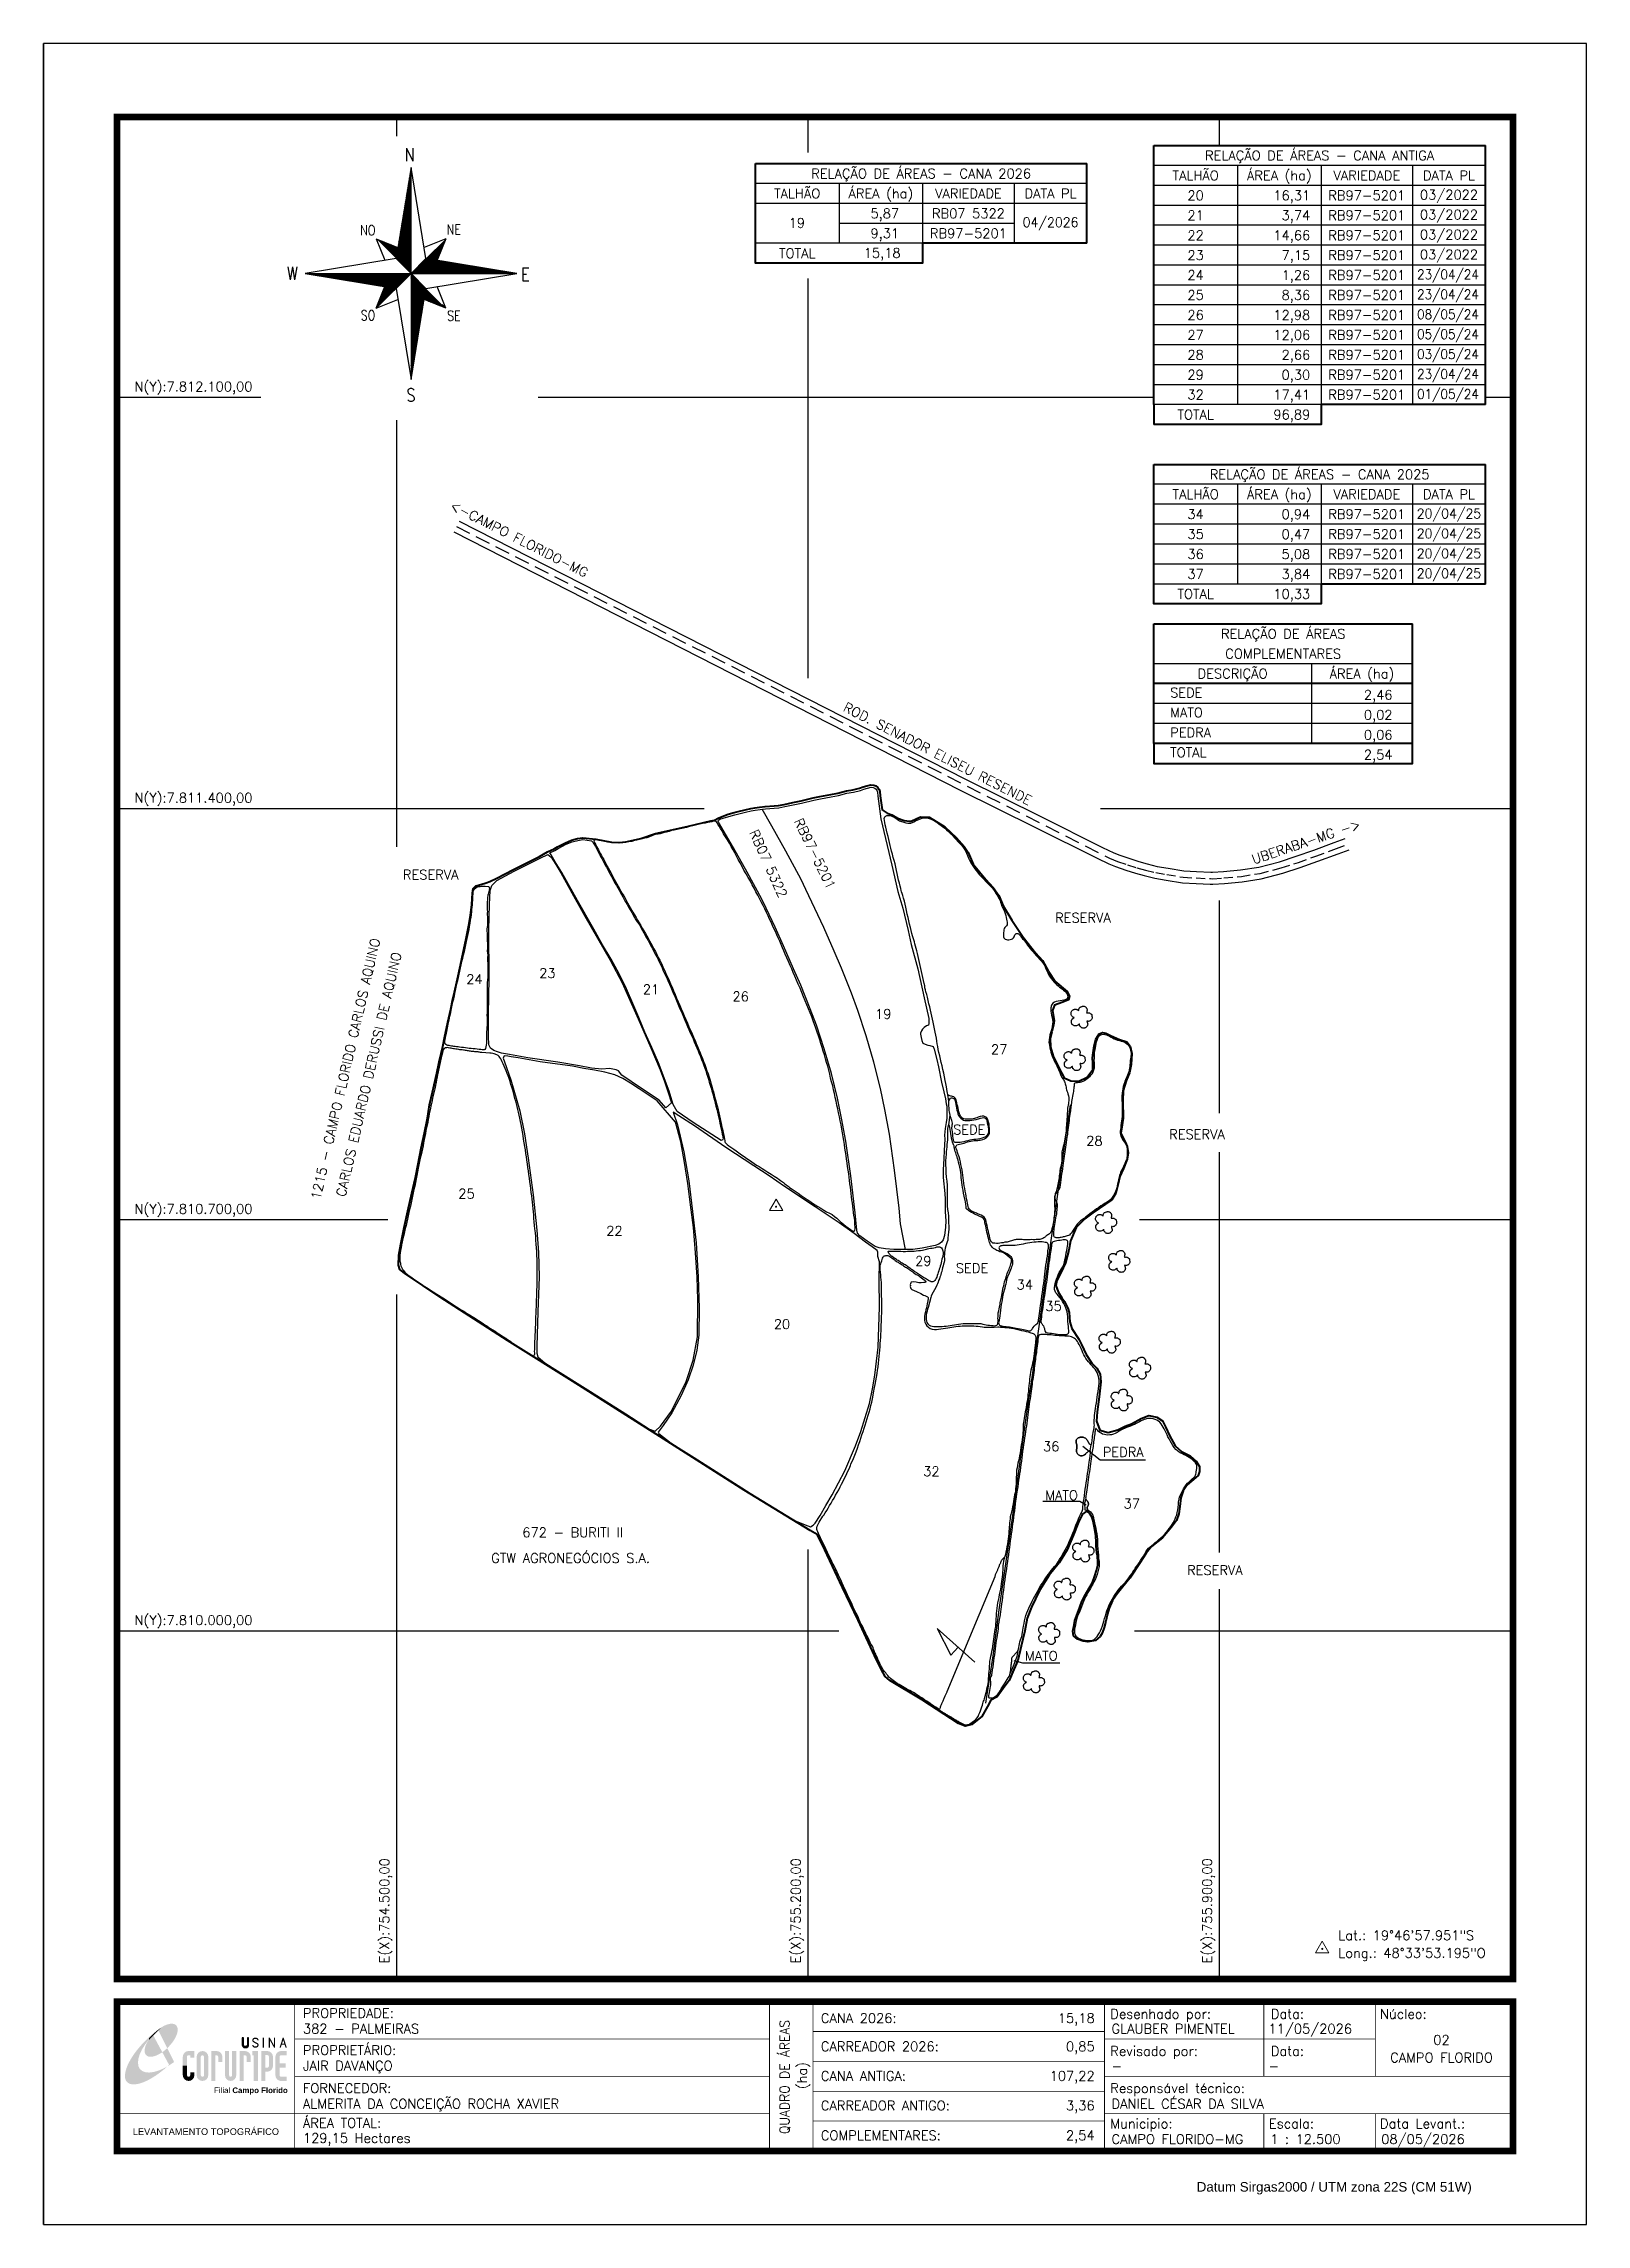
# Model space of a CAD drawing. Header units: millimetres. Extents: x 753899 to 756524, y 7808989 to 7812702.
import ezdxf
from ezdxf.enums import TextEntityAlignment as Align

# ---------------------------------------------------------------- set-up
doc = ezdxf.new("R2010")
doc.units = ezdxf.units.MM
for name, pattern in [('CONTINUO', [0]), ('DASHED', [0.75, 0.5, -0.25]), ('LIN0', [0])]:
    doc.linetypes.add(name, pattern=pattern)
doc.layers.add('0114000382', color=1, linetype='Continuous', lineweight=40)
doc.layers.add('REDE_DE_LUZ', color=6, linetype='Continuous', lineweight=25)
for name, color, linetype in [('0114000382019', 5, 'Continuous'), ('0114000382020', 5, 'LIN0'), ('0114000382021', 5, 'LIN0'), ('0114000382022', 5, 'LIN0'), ('0114000382023', 5, 'LIN0'), ('0114000382024', 5, 'LIN0'), ('0114000382025', 5, 'LIN0'), ('0114000382026', 5, 'LIN0'), ('0114000382027', 5, 'LIN0'), ('0114000382028', 5, 'LIN0'), ('0114000382029', 5, 'LIN0'), ('0114000382032', 5, 'LIN0'), ('0114000382034', 5, 'Continuous'), ('0114000382035', 5, 'Continuous'), ('0114000382036', 5, 'Continuous'), ('0114000382037', 5, 'Continuous'), ('H-MATO', 94, 'Continuous'), ('MALHA', 8, 'LIN0'), ('MARGEM', 7, 'CONTINUO'), ('MATO', 3, 'Continuous'), ('PEDRA', 7, 'Continuous'), ('QUADRO_DE_AREAS_CANA_2026', 7, 'Continuous'), ('QUADRO_DE_AREAS_CANA_ANTIGA', 7, 'Continuous'), ('QUADRO_DE_AREAS_COMPLEMENTARES', 7, 'Continuous'), ('RODOVIA', 1, 'Continuous'), ('SEDE', 7, 'Continuous'), ('SETA_NORTE', 3, 'Continuous'), ('TEXTO', 7, 'Continuous')]:
    doc.layers.add(name, color=color, linetype=linetype)
doc.styles.add('ARIAL', font='arial.ttf')
doc.styles.add('marcelo', font='arial.ttf')
doc.styles.add('ROMANS', font='romans', dxfattribs={"width": 0.75})
doc.styles.add('SIMPLEX', font='simplex', dxfattribs={"height": 0.2})
doc.styles.get("Standard").update_dxf_attribs({"font": 'arial.ttf'})

msp = doc.modelspace()

# ---------------------------------------------------------------- texts
at = {"layer": 'MALHA', "style": 'SIMPLEX'}
for s, p in [('N(Y):7.812.100,00', (754154.1, 7812118)), ('N(Y):7.811.400,00', (754154.1, 7811418)), ('N(Y):7.810.700,00', (754154.1, 7810718)), ('N(Y):7.810.000,00', (754154.1, 7810018))]:
    msp.add_text(s, height=16.25, dxfattribs=at).set_placement(p, align=Align.MIDDLE_CENTER)
for s, p in [('E(X):754.500,00', (754478.8, 7809523.2, 607.1)), ('E(X):755.200,00', (755178.8, 7809523.2, 607.1)), ('E(X):755.900,00', (755878.8, 7809523.2, 607.1))]:
    msp.add_text(s, height=16.25, rotation=90, dxfattribs=at).set_placement(p, align=Align.MIDDLE_CENTER)
at = {"layer": 'MARGEM', "color": 7, "style": 'SIMPLEX'}
for s, p in [('1215 - CAMPO FLORIDO CARLOS AQUINO', (754369.4, 7810732.8)), ('CARLOS EDUARDO DERUSSI DE AQUINO', (754412.2, 7810737.6))]:
    msp.add_text(s, height=16.25, rotation=77, dxfattribs=at).set_placement(p)
for s, p in [('672 - BURITI II', (754713.6, 7810159.3)), (' GTW AGRONEGÓCIOS S.A.', (754649.4, 7810115.6))]:
    msp.add_text(s, height=16.25, dxfattribs=at).set_placement(p)
at = {"layer": 'MARGEM', "color": 7, "linetype": 'Continuous', "lineweight": 9}
for s, style, p in [('PROPRIEDADE:', 'SIMPLEX', (754340.3, 7809357.1, 607.1)), ('Desenhado por:', 'SIMPLEX', (755714, 7809355.8, 607.1)), ('Data:', 'SIMPLEX', (755987.2, 7809355.8, 607.1)), ('Núcleo:', 'SIMPLEX', (756172.9, 7809355.8, 607.1)), ('PROPRIETÁRIO:', 'SIMPLEX', (754340.3, 7809294.1, 607.1)), ('Revisado por:', 'SIMPLEX', (755714, 7809292.6, 607.1)), ('Data:', 'SIMPLEX', (755987.2, 7809292.6, 607.1)), ('FORNECEDOR:', 'SIMPLEX', (754340.3, 7809229.3, 607.1)), ('Responsável técnico:', 'SIMPLEX', (755714, 7809229.3, 607.1)), ('ÁREA TOTAL:', 'SIMPLEX', (754340.3, 7809170.1, 607.1)), ('Municipio:', 'SIMPLEX', (755714, 7809169.1, 607.1)), ('Escala:', 'SIMPLEX', (755984, 7809169.1, 607.1)), ('Data Levant.:', 'SIMPLEX', (756172.9, 7809169.1, 607.1)), ('Datum Sirgas2000 / UTM zona 22S (CM 51W)', 'marcelo', (755861.1, 7809061.4, 607.1))]:
    msp.add_text(s, height=16.25, dxfattribs=dict(at, style=style)).set_placement(p, align=Align.TOP_LEFT)
at = {"layer": 'MARGEM', "color": 7, "linetype": 'Continuous', "style": 'SIMPLEX'}
for s, height, p in [('382 - PALMEIRAS', 16.25, (754340.3, 7809330.6, 607.1)), ('CANA 2026:', 16.25, (755221.5, 7809348.6, 607.1)), ('GLAUBER PIMENTEL', 16.25, (755716.1, 7809330.6, 607.1)), ('11/05/2026', 16.25, (755983.2, 7809330.6, 607.1)), ('CARREADOR 2026:', 16.25, (755221.5, 7809300.5, 607.1)), ('JAIR DAVANÇO', 16.25, (754340.3, 7809267.6, 607.1)), ('CANA ANTIGA:', 16.25, (755221.5, 7809250.2, 607.1)), ('-', 16.2, (755716.1, 7809267, 607.1)), ('-', 16.2, (755983.2, 7809267, 607.1)), ('ALMERITA DA CONCEIÇÃO ROCHA XAVIER', 16.25, (754340.3, 7809202.8, 607.1)), ('DANIEL CÉSAR DA SILVA', 16.25, (755716.1, 7809202.8, 607.1)), ('CARREADOR ANTIGO:', 16.25, (755221.5, 7809199.8, 607.1)), ('129,15 Hectares', 16.25, (754340.3, 7809144.5, 607.1)), ('COMPLEMENTARES:', 16.25, (755221.5, 7809149, 607.1)), ('CAMPO FLORIDO-MG', 16.25, (755716.1, 7809142.6, 607.1)), ('1 : 12.500', 16.25, (755986.1, 7809142.6, 607.1)), ('08/05/2026', 16.25, (756175, 7809142.6, 607.1))]:
    msp.add_text(s, height=height, dxfattribs=at).set_placement(p, align=Align.TOP_LEFT)
at = {"layer": 'MARGEM', "color": 7, "linetype": 'Continuous', "style": 'SIMPLEX', "width": 0.95}
msp.add_text('QUADRO DE ÁREAS', height=16.25, rotation=90, dxfattribs=at).set_placement((755159.9, 7809240.2, 607.1), align=Align.MIDDLE_CENTER)
at = {"layer": 'MARGEM', "color": 7, "linetype": 'Continuous', "style": 'SIMPLEX'}
for s, p in [('15,18', (755687.4, 7809348.6, 607.1)), ('0,85', (755687.4, 7809300.5, 607.1)), ('107,22', (755687.4, 7809250.2, 607.1)), ('3,36', (755687.4, 7809199.8, 607.1)), ('2,54', (755687.4, 7809149, 607.1))]:
    msp.add_text(s, height=16.25, dxfattribs=at).set_placement(p, align=Align.TOP_RIGHT)
for s, p in [('CAMPO FLORIDO', (756277.6, 7809273.3, 607.1)), ('02', (756277.6, 7809303.3, 607.1))]:
    msp.add_text(s, height=16.25, dxfattribs=at).set_placement(p, align=Align.MIDDLE_CENTER)
msp.add_text('(ha)', height=16.25, rotation=90, dxfattribs=at).set_placement((755189.6, 7809242.7, 607.1), align=Align.MIDDLE_CENTER)
at = {"layer": 'MARGEM', "color": 7, "linetype": 'ByBlock'}
msp.add_text('LEVANTAMENTO TOPOGRÁFICO', height=11.25, dxfattribs=at).set_placement((754175.1, 7809147.3, 607.1), align=Align.MIDDLE_CENTER)
at = {"layer": 'QUADRO_DE_AREAS_CANA_2026', "linetype": 'Continuous', "style": 'SIMPLEX'}
for s, p in [('RELAÇÃO DE ÁREAS - CANA 2026', (755392.2, 7812480.6)), ('TALHÃO', (755181.3, 7812446.7)), ('ÁREA (ha)', (755323.6, 7812446.7)), ('VARIEDADE', (755472.6, 7812446.7)), ('DATA PL', (755612.4, 7812446.7)), ('19', (755180.6, 7812396.6)), ('5,87', (755330.3, 7812412.8)), ('RB07 5322', (755472.6, 7812412.8)), ('9,31', (755330.3, 7812378.9)), ('RB97-5201', (755472.6, 7812378.9)), ('TOTAL', (755181.3, 7812344.9))]:
    msp.add_text(s, height=16.25, dxfattribs=at).set_placement(p, align=Align.MIDDLE_CENTER)
at = {"layer": 'QUADRO_DE_AREAS_CANA_2026', "linetype": 'Continuous', "style": 'SIMPLEX', "width": 0.96}
msp.add_text('04/2026', height=16.25, dxfattribs=at).set_placement((755612.4, 7812397.7), align=Align.MIDDLE_CENTER)
at = {"layer": 'QUADRO_DE_AREAS_CANA_2026', "linetype": 'Continuous', "style": 'SIMPLEX'}
msp.add_text('15,18', height=16.25, dxfattribs=at).set_placement((755357.2, 7812337.4), align=Align.RIGHT)
at = {"layer": 'QUADRO_DE_AREAS_CANA_ANTIGA', "linetype": 'Continuous', "style": 'SIMPLEX'}
for s, p in [('RELAÇÃO DE ÁREAS - CANA ANTIGA', (756070.2, 7812511.4)), ('TALHÃO', (755859.2, 7812477.4)), ('ÁREA (ha)', (756001.6, 7812477.4)), ('VARIEDADE', (756150.5, 7812477.4)), ('DATA PL', (756290.3, 7812477.4)), ('20', (755859.2, 7812443.5)), ('RB97-5201', (756150.5, 7812443.5)), ('03/2022', (756290.3, 7812444.6)), ('21', (755859.2, 7812409.6)), ('RB97-5201', (756150.5, 7812409.6)), ('03/2022', (756290.3, 7812410.7)), ('22', (755859.2, 7812375.6)), ('RB97-5201', (756150.5, 7812375.6)), ('03/2022', (756290.3, 7812376.7)), ('23', (755859.2, 7812341.7)), ('RB97-5201', (756150.5, 7812341.7)), ('03/2022', (756290.3, 7812342.8)), ('24', (755859.2, 7812307.8)), ('RB97-5201', (756150.5, 7812307.8)), ('25', (755859.2, 7812273.9)), ('RB97-5201', (756150.5, 7812273.9)), ('26', (755859.2, 7812239.9)), ('27', (755859.2, 7812206)), ('RB97-5201', (756150.5, 7812239.9)), ('RB97-5201', (756150.5, 7812206)), ('28', (755859.2, 7812172.1)), ('RB97-5201', (756150.5, 7812172.1)), ('29', (755859.2, 7812138.2)), ('RB97-5201', (756150.5, 7812138.2)), ('32', (755859.2, 7812104.2)), ('RB97-5201', (756150.5, 7812104.2)), ('TOTAL', (755859.2, 7812070.3)), ('RELAÇÃO DE ÁREAS - CANA 2025', (756070.2, 7811968.5)), ('TALHÃO', (755859.2, 7811934.6)), ('ÁREA (ha)', (756001.6, 7811934.6)), ('VARIEDADE', (756150.5, 7811934.6)), ('DATA PL', (756290.3, 7811934.6)), ('34', (755859.2, 7811900.7)), ('RB97-5201', (756150.5, 7811900.7)), ('35', (755859.2, 7811866.8)), ('RB97-5201', (756150.5, 7811866.8)), ('36', (755859.2, 7811832.8)), ('37', (755859.2, 7811798.9)), ('RB97-5201', (756150.5, 7811832.8)), ('RB97-5201', (756150.5, 7811798.9)), ('TOTAL', (755859.2, 7811765))]:
    msp.add_text(s, height=16.25, dxfattribs=at).set_placement(p, align=Align.MIDDLE_CENTER)
for s, p in [('16,31', (756054.2, 7812435.3)), ('3,74', (756054.2, 7812401.4)), ('14,66', (756054.2, 7812367.4)), ('7,15', (756054.2, 7812333.5)), ('1,26', (756054.2, 7812299.6)), ('8,36', (756054.2, 7812265.7)), ('12,98', (756054.2, 7812231.7)), ('12,06', (756054.2, 7812197.8)), ('2,66', (756054.2, 7812163.9)), ('0,30', (756054.2, 7812130)), ('17,41', (756054.2, 7812096)), ('96,89', (756054.2, 7812062.1)), ('0,94', (756054.2, 7811892.5)), ('0,47', (756054.2, 7811858.5)), ('5,08', (756054.2, 7811824.6)), ('3,84', (756054.2, 7811790.7)), ('10,33', (756054.2, 7811756.8))]:
    msp.add_text(s, height=16.25, dxfattribs=at).set_placement(p, align=Align.RIGHT)
for s, width, p in [('23/04/24', 0.92, (756288.6, 7812308.9)), ('23/04/24', 0.92, (756288.6, 7812275)), ('08/05/24', 0.92, (756288.6, 7812241)), ('05/05/24', 0.92, (756288.6, 7812207.1)), ('03/05/24', 0.92, (756288.6, 7812173.2)), ('23/04/24', 0.92, (756288.6, 7812139.3)), ('01/05/24', 0.92, (756288.6, 7812105.3)), ('20/04/25', 0.96, (756290.3, 7811901.8)), ('20/04/25', 0.96, (756290.3, 7811867.9)), ('20/04/25', 0.96, (756290.3, 7811833.9)), ('20/04/25', 0.96, (756290.3, 7811800))]:
    msp.add_text(s, height=16.25, dxfattribs=dict(at, width=width)).set_placement(p, align=Align.MIDDLE_CENTER)
at = {"layer": 'QUADRO_DE_AREAS_COMPLEMENTARES', "linetype": 'Continuous', "style": 'SIMPLEX'}
for s, p in [('RELAÇÃO DE ÁREAS', (756008.2, 7811697.1)), ('COMPLEMENTARES', (756008.2, 7811663.2)), ('DESCRIÇÃO', (755922.1, 7811629.3)), ('ÁREA (ha)', (756142.2, 7811629.3))]:
    msp.add_text(s, height=16.25, dxfattribs=at).set_placement(p, align=Align.MIDDLE_CENTER)
for s, p in [('SEDE', (755815.8, 7811597)), ('MATO', (755815.8, 7811563.1)), ('PEDRA', (755815.8, 7811529.2)), ('TOTAL', (755815.8, 7811495.2))]:
    msp.add_text(s, height=16.25, dxfattribs=at).set_placement(p, align=Align.MIDDLE_LEFT)
for s, p in [('2,46', (756194.2, 7811585)), ('0,02', (756194.2, 7811551)), ('0,06', (756194.2, 7811517.1)), ('2,54', (756194.2, 7811483.2))]:
    msp.add_text(s, height=16.25, dxfattribs=at).set_placement(p, align=Align.RIGHT)
at = {"layer": 'TEXTO', "color": 7, "style": 'SIMPLEX'}
for s, rotation, p in [('<-CAMPO FLORIDO-MG', 332.9726, (754589.3, 7811910.2, -1127.4)), ('ROD. SENADOR ELISEU RESENDE', 332.9458, (755257.9, 7811566.7)), ('RB07 5322', 294.1976, (755099.5, 7811359.1)), ('RB97-5201', 296.0683, (755175.4, 7811378.2)), ('UBERABA-MG ->', 18.6399, (755958.2, 7811304.6))]:
    msp.add_text(s, height=16.25, rotation=rotation, dxfattribs=at).set_placement(p)
at = {"layer": 'TEXTO', "style": 'SIMPLEX'}
for p in [(755620.1, 7811205.7), (755814.1, 7810837), (755844.6, 7810095)]:
    msp.add_text('RESERVA', height=16.25, dxfattribs=at).set_placement(p)
at = {"layer": 'TEXTO', "color": 7, "style": 'SIMPLEX'}
for s, p in [('24', (754618.1, 7811101)), ('23', (754742.2, 7811111.3)), ('21', (754918.6, 7811083.6)), ('26', (755071.1, 7811071.7)), ('19', (755313.8, 7811041.8)), ('27', (755511, 7810981.6)), ('SEDE', (755446.6, 7810845)), ('28', (755673, 7810825.8)), ('25', (754604.6, 7810735.8)), ('22', (754856.3, 7810672.6)), ('29', (755381.9, 7810621.3)), ('SEDE', (755451.2, 7810609.1)), ('20', (755141.5, 7810513.8)), ('32', (755395.7, 7810263.3))]:
    msp.add_text(s, height=16.25, dxfattribs=at).set_placement(p)
for s, p in [('34', (755568.5, 7810576.1)), ('35', (755617.4, 7810539.7)), ('36', (755613.5, 7810300.8)), ('PEDRA', (755736, 7810291.1)), ('MATO', (755631.1, 7810217.6)), ('37', (755750.6, 7810203.3)), ('MATO', (755596.6, 7809944.3))]:
    msp.add_text(s, height=16.25, dxfattribs=at).set_placement(p, align=Align.BOTTOM_CENTER)
at = {"layer": 'TEXTO', "linetype": 'ByBlock', "style": 'SIMPLEX'}
for s, p in [('Lat.: 19°46\'57.951"S', (756102, 7809473.3, 1428.1)), ('Long.: 48°33\'53.195"O', (756102, 7809443.2, 1428.1))]:
    msp.add_text(s, height=16.25, dxfattribs=at).set_placement(p)
at = {"layer": 'TEXTO', "linetype": 'Continuous', "insert": (754557.6, 7811287.1), "char_height": 16.25, "attachment_point": 5, "style": 'SIMPLEX'}
msp.add_mtext_dynamic_manual_height_columns('RESERVA', width=171.182, gutter_width=1, heights=[-16.2], dxfattribs=at)

# ---------------------------------------------------------------- blocks, each defined once
blk = doc.blocks.new('A$C309442C0')
at = {"layer": 'SETA_NORTE', "linetype": 'Continuous'}
h = blk.add_hatch(dxfattribs=at)
h.set_pattern_fill('ANSI31', color=256, scale=0.1375, angle=-90, style=0)
h.set_pattern_definition([(315, (-215853.3434, 13873.16845), (0.3086963042, 0.3086963042), [])])
h.paths.add_polyline_path([(73.5, 97.4), (74.7, 104.9), (60, 110.8)])
h = blk.add_hatch(dxfattribs=at)
h.set_pattern_fill('ANSI31', color=256, scale=0.1375, angle=180, style=0)
h.set_pattern_definition([(225, (13869.59828, 216024.21475), (0.3086963042, -0.3086963042), [])])
h.paths.add_polyline_path([(93.8, 97.4), (101.4, 96.2), (107.3, 110.8)])
h = blk.add_hatch(dxfattribs=at)
h.set_pattern_fill('ANSI31', color=256, scale=0.1375, style=0)
h.set_pattern_definition([(45, (-13702.2971, -215849.77324), (-0.3086963042, 0.3086963042), [])])
h.paths.add_polyline_path([(73.5, 77), (65.9, 78.3), (60, 63.6)])
h = blk.add_hatch(dxfattribs=at)
h.set_pattern_fill('ANSI31', color=256, scale=0.1375, angle=90, style=0)
h.set_pattern_definition([(135, (216020.6446, -13698.72693), (-0.3086963042, -0.3086963042), [])])
h.paths.add_polyline_path([(93.8, 77), (92.6, 69.5), (107.3, 63.6)])
for p, q in [((81.6, 146.8), (83.7, 148.9)), ((81.7, 147.6), (83.7, 149.5)), ((81.8, 148.3), (83.7, 150.1)), ((82, 149.1), (83.7, 150.8)), ((82.1, 149.9), (83.7, 151.4)), ((82.2, 150.6), (83.7, 152.1)), ((82.3, 151.4), (83.7, 152.7)), ((82.5, 152.2), (83.7, 153.3)), ((82.6, 152.9), (83.7, 154)), ((82.7, 153.7), (83.7, 154.6)), ((82.9, 154.4), (83.7, 155.2)), ((83, 155.2), (83.7, 155.9)), ((83.1, 156), (83.7, 156.5)), ((83.2, 156.7), (83.7, 157.2)), ((83.4, 157.5), (83.7, 157.8)), ((83.5, 158.3), (83.7, 158.4)), ((83.6, 159), (83.7, 159.1)), ((78.7, 129.3), (83.7, 134.2)), ((78.8, 130), (83.7, 134.9)), ((79, 130.8), (83.7, 135.5)), ((79.1, 131.6), (83.7, 136.1)), ((79.2, 132.3), (83.7, 136.8)), ((79.3, 133.1), (83.7, 137.4)), ((79.5, 133.8), (83.7, 138)), ((79.6, 134.6), (83.7, 138.7)), ((79.7, 135.4), (83.7, 139.3)), ((79.8, 136.1), (83.7, 140)), ((80, 136.9), (83.7, 140.6)), ((80.1, 137.7), (83.7, 141.2)), ((80.2, 138.4), (83.7, 141.9)), ((80.3, 139.2), (83.7, 142.5)), ((80.5, 139.9), (83.7, 143.1)), ((80.6, 140.7), (83.7, 143.8)), ((80.7, 141.5), (83.7, 144.4)), ((80.8, 142.2), (83.7, 145)), ((81, 143), (83.7, 145.7)), ((81.1, 143.8), (83.7, 146.3)), ((81.2, 144.5), (83.7, 147)), ((81.3, 145.3), (83.7, 147.6)), ((81.5, 146.1), (83.7, 148.2)), ((75.7, 111), (83.7, 118.9)), ((75.8, 111.7), (83.7, 119.6)), ((75.9, 112.5), (83.7, 120.2)), ((76.1, 113.3), (83.7, 120.8)), ((76.2, 114), (83.7, 121.5)), ((76.3, 114.8), (83.7, 122.1)), ((76.4, 115.5), (83.7, 122.8)), ((76.6, 116.3), (83.7, 123.4)), ((76.7, 117.1), (83.7, 124)), ((76.8, 117.8), (83.7, 124.7)), ((76.9, 118.6), (83.7, 125.3)), ((77.1, 119.4), (83.7, 125.9)), ((77.2, 120.1), (83.7, 126.6)), ((77.3, 120.9), (83.7, 127.2)), ((77.4, 121.6), (83.7, 127.8)), ((77.6, 122.4), (83.7, 128.5)), ((77.7, 123.2), (83.7, 129.1)), ((77.8, 123.9), (83.7, 129.8)), ((78, 124.7), (83.7, 130.4)), ((78.1, 125.5), (83.7, 131)), ((78.2, 126.2), (83.7, 131.7)), ((78.3, 127), (83.7, 132.3)), ((78.5, 127.7), (83.7, 132.9)), ((78.6, 128.5), (83.7, 133.6)), ((60, 110.8), (74.7, 104.9)), ((60, 110.8), (65.9, 96.2)), ((73.5, 97.3), (83.7, 107.5)), ((73.6, 98), (83.7, 108.1)), ((73.7, 98.8), (83.7, 108.7)), ((73.8, 99.5), (83.7, 109.4)), ((73.8, 97), (83.7, 106.8)), ((73.9, 100.3), (83.7, 110)), ((74.1, 101.1), (83.7, 110.6)), ((74.2, 101.8), (83.7, 111.3)), ((74.2, 96.7), (83.7, 106.2)), ((74.3, 102.6), (83.7, 111.9)), ((74.4, 103.3), (83.7, 112.6)), ((74.5, 96.4), (83.7, 105.6)), ((74.6, 104.1), (83.7, 113.2)), ((74.7, 104.9), (83.7, 113.8)), ((74.8, 105.6), (83.7, 114.5)), ((74.8, 96.1), (83.7, 104.9)), ((74.9, 106.4), (83.7, 115.1)), ((75.1, 107.2), (83.7, 115.7)), ((75.1, 95.7), (83.7, 104.3)), ((75.2, 107.9), (83.7, 116.4)), ((75.3, 108.7), (83.7, 117)), ((75.4, 109.4), (83.7, 117.7)), ((75.6, 110.2), (83.7, 118.3)), ((107.3, 110.8), (92.6, 104.9)), ((107.3, 110.8), (101.4, 96.2)), ((75.4, 95.4), (83.7, 103.6)), ((75.8, 95.1), (83.7, 103)), ((76.1, 94.8), (83.7, 102.4)), ((76.4, 94.5), (83.7, 101.7)), ((76.7, 94.2), (83.7, 101.1)), ((77, 93.8), (83.7, 100.5)), ((77.4, 93.5), (83.7, 99.8)), ((77.7, 93.2), (83.7, 99.2)), ((78, 92.9), (83.7, 98.5)), ((78.3, 92.6), (83.7, 97.9)), ((78.6, 92.2), (83.7, 97.3)), ((78.9, 91.9), (83.7, 96.6)), ((79.3, 91.6), (83.7, 96)), ((79.6, 91.3), (83.7, 95.4)), ((79.9, 91), (83.7, 94.7)), ((80.2, 90.7), (83.7, 94.1)), ((80.5, 90.3), (83.7, 93.4)), ((80.9, 90), (83.7, 92.8)), ((81.2, 89.7), (83.7, 92.2)), ((81.5, 89.4), (83.7, 91.5)), ((81.8, 89.1), (83.7, 90.9)), ((82.1, 88.7), (83.7, 90.3)), ((82.4, 88.4), (83.7, 89.6)), ((83.8, 87.2), (94, 97.4)), ((84.4, 87.2), (94.5, 97.3)), ((85.1, 87.2), (95.1, 97.2)), ((85.7, 87.2), (95.6, 97.1)), ((86.3, 87.2), (96.2, 97)), ((87, 87.2), (96.7, 96.9)), ((87.6, 87.2), (97.2, 96.9)), ((88.3, 87.2), (97.8, 96.8)), ((88.9, 87.2), (98.3, 96.7)), ((89.5, 87.2), (98.9, 96.6)), ((90.2, 87.2), (99.4, 96.5)), ((90.8, 87.2), (100, 96.4)), ((91.4, 87.2), (100.5, 96.3)), ((92.1, 87.2), (101.1, 96.2)), ((92.7, 87.2), (101.6, 96.1)), ((93.4, 87.2), (102.2, 96)), ((94, 87.2), (102.7, 96)), ((94.6, 87.2), (103.3, 95.9)), ((95.3, 87.2), (103.8, 95.8)), ((95.9, 87.2), (104.4, 95.7)), ((96.5, 87.2), (104.9, 95.6)), ((97.2, 87.2), (105.5, 95.5)), ((97.8, 87.2), (106, 95.4)), ((98.4, 87.2), (106.5, 95.3)), ((99.1, 87.2), (107.1, 95.2)), ((99.7, 87.2), (107.6, 95.1)), ((100.4, 87.2), (108.2, 95.1)), ((101, 87.2), (108.7, 95)), ((101.6, 87.2), (109.3, 94.9)), ((102.3, 87.2), (109.8, 94.8)), ((102.9, 87.2), (110.4, 94.7)), ((103.5, 87.2), (110.9, 94.6)), ((104.2, 87.2), (111.5, 94.5)), ((104.8, 87.2), (112, 94.4)), ((105.5, 87.2), (112.6, 94.3)), ((106.1, 87.2), (113.1, 94.2)), ((106.7, 87.2), (113.7, 94.1)), ((107.4, 87.2), (114.2, 94.1)), ((108, 87.2), (114.8, 94)), ((108.6, 87.2), (115.3, 93.9)), ((109.3, 87.2), (115.8, 93.8)), ((109.9, 87.2), (116.4, 93.7)), ((110.6, 87.2), (116.9, 93.6)), ((111.2, 87.2), (117.5, 93.5)), ((111.8, 87.2), (118, 93.4)), ((112.5, 87.2), (118.6, 93.3)), ((113.1, 87.2), (119.1, 93.2)), ((113.7, 87.2), (119.7, 93.2)), ((114.4, 87.2), (120.2, 93.1)), ((115, 87.2), (120.8, 93)), ((115.6, 87.2), (121.3, 92.9)), ((116.3, 87.2), (121.9, 92.8)), ((116.9, 87.2), (122.4, 92.7)), ((117.6, 87.2), (123, 92.6)), ((118.2, 87.2), (123.5, 92.5)), ((118.8, 87.2), (124, 92.4)), ((119.5, 87.2), (124.6, 92.3)), ((120.1, 87.2), (125.1, 92.3)), ((120.7, 87.2), (125.7, 92.2)), ((121.4, 87.2), (126.2, 92.1)), ((122, 87.2), (126.8, 92)), ((122.7, 87.2), (127.3, 91.9)), ((123.3, 87.2), (127.9, 91.8)), ((123.9, 87.2), (128.4, 91.7)), ((124.6, 87.2), (129, 91.6)), ((125.2, 87.2), (129.5, 91.5)), ((125.8, 87.2), (130.1, 91.4)), ((126.5, 87.2), (130.6, 91.4)), ((127.1, 87.2), (131.2, 91.3)), ((127.8, 87.2), (131.7, 91.2)), ((128.4, 87.2), (132.3, 91.1)), ((129, 87.2), (132.8, 91)), ((129.7, 87.2), (133.3, 90.9)), ((130.3, 87.2), (133.9, 90.8)), ((130.9, 87.2), (134.4, 90.7)), ((131.6, 87.2), (135, 90.6)), ((132.2, 87.2), (135.5, 90.5)), ((132.8, 87.2), (136.1, 90.5)), ((133.5, 87.2), (136.6, 90.4)), ((134.1, 87.2), (137.2, 90.3)), ((134.8, 87.2), (137.7, 90.2)), ((135.4, 87.2), (138.3, 90.1)), ((136, 87.2), (138.8, 90)), ((136.7, 87.2), (139.4, 89.9)), ((137.3, 87.2), (139.9, 89.8)), ((137.9, 87.2), (140.5, 89.7)), ((138.6, 87.2), (141, 89.6)), ((139.2, 87.2), (141.6, 89.6)), ((139.9, 87.2), (142.1, 89.5)), ((140.5, 87.2), (142.6, 89.4)), ((141.1, 87.2), (143.2, 89.3)), ((141.8, 87.2), (143.7, 89.2)), ((142.4, 87.2), (144.3, 89.1)), ((11.8, 87.2), (11.8, 87.2)), ((12.3, 87.1), (12.4, 87.2)), ((12.9, 87), (13.1, 87.2)), ((13.4, 86.9), (13.7, 87.2)), ((14, 86.8), (14.4, 87.2)), ((14.5, 86.7), (15, 87.2)), ((15.1, 86.6), (15.6, 87.2)), ((15.6, 86.6), (16.3, 87.2)), ((16.2, 86.5), (16.9, 87.2)), ((16.7, 86.4), (17.5, 87.2)), ((17.2, 86.3), (18.2, 87.2)), ((17.8, 86.2), (18.8, 87.2)), ((18.3, 86.1), (19.5, 87.2)), ((18.9, 86), (20.1, 87.2)), ((19.4, 85.9), (20.7, 87.2)), ((20, 85.8), (21.4, 87.2)), ((20.5, 85.7), (22, 87.2)), ((21.1, 85.7), (22.6, 87.2)), ((21.6, 85.6), (23.3, 87.2)), ((22.2, 85.5), (23.9, 87.2)), ((22.7, 85.4), (24.6, 87.2)), ((23.3, 85.3), (25.2, 87.2)), ((23.8, 85.2), (25.8, 87.2)), ((24.4, 85.1), (26.5, 87.2)), ((24.9, 85), (27.1, 87.2)), ((25.5, 84.9), (27.7, 87.2)), ((26, 84.8), (28.4, 87.2)), ((26.5, 84.8), (29, 87.2)), ((27.1, 84.7), (29.6, 87.2)), ((27.6, 84.6), (30.3, 87.2)), ((28.2, 84.5), (30.9, 87.2)), ((28.7, 84.4), (31.6, 87.2)), ((29.3, 84.3), (32.2, 87.2)), ((29.8, 84.2), (32.8, 87.2)), ((30.4, 84.1), (33.5, 87.2)), ((30.9, 84), (34.1, 87.2)), ((31.5, 83.9), (34.7, 87.2)), ((32, 83.9), (35.4, 87.2)), ((32.6, 83.8), (36, 87.2)), ((33.1, 83.7), (36.7, 87.2)), ((33.7, 83.6), (37.3, 87.2)), ((34.2, 83.5), (37.9, 87.2)), ((34.7, 83.4), (38.6, 87.2)), ((35.3, 83.3), (39.2, 87.2)), ((35.8, 83.2), (39.8, 87.2)), ((36.4, 83.1), (40.5, 87.2)), ((36.9, 83), (41.1, 87.2)), ((37.5, 83), (41.8, 87.2)), ((38, 82.9), (42.4, 87.2)), ((38.6, 82.8), (43, 87.2)), ((39.1, 82.7), (43.7, 87.2)), ((39.7, 82.6), (44.3, 87.2)), ((40.2, 82.5), (44.9, 87.2)), ((40.8, 82.4), (45.6, 87.2)), ((41.3, 82.3), (46.2, 87.2)), ((41.9, 82.2), (46.8, 87.2)), ((42.4, 82.1), (47.5, 87.2)), ((43, 82.1), (48.1, 87.2)), ((43.5, 82), (48.8, 87.2)), ((44, 81.9), (49.4, 87.2)), ((44.6, 81.8), (50, 87.2)), ((45.1, 81.7), (50.7, 87.2)), ((45.7, 81.6), (51.3, 87.2)), ((46.2, 81.5), (51.9, 87.2)), ((46.8, 81.4), (52.6, 87.2)), ((47.3, 81.3), (53.2, 87.2)), ((47.9, 81.2), (53.9, 87.2)), ((48.4, 81.2), (54.5, 87.2)), ((49, 81.1), (55.1, 87.2)), ((49.5, 81), (55.8, 87.2)), ((50.1, 80.9), (56.4, 87.2)), ((50.6, 80.8), (57, 87.2)), ((51.2, 80.7), (57.7, 87.2)), ((51.7, 80.6), (58.3, 87.2)), ((52.3, 80.5), (59, 87.2)), ((52.8, 80.4), (59.6, 87.2)), ((53.3, 80.3), (60.2, 87.2)), ((53.9, 80.3), (60.9, 87.2)), ((54.4, 80.2), (61.5, 87.2)), ((55, 80.1), (62.1, 87.2)), ((55.5, 80), (62.8, 87.2)), ((56.1, 79.9), (63.4, 87.2)), ((56.6, 79.8), (64, 87.2)), ((57.2, 79.7), (64.7, 87.2)), ((57.7, 79.6), (65.3, 87.2)), ((58.3, 79.5), (66, 87.2)), ((58.8, 79.4), (66.6, 87.2)), ((59.4, 79.4), (67.2, 87.2)), ((59.9, 79.3), (67.9, 87.2)), ((83.7, 87.2), (60, 63.6)), ((60, 63.6), (65.9, 78.3)), ((60.5, 79.2), (68.5, 87.2)), ((61, 79.1), (69.1, 87.2)), ((61.5, 79), (69.8, 87.2)), ((62.1, 78.9), (70.4, 87.2)), ((62.6, 78.8), (71.1, 87.2)), ((63.2, 78.7), (71.7, 87.2)), ((63.7, 78.6), (72.3, 87.2)), ((64.3, 78.5), (73, 87.2)), ((64.8, 78.4), (73.6, 87.2)), ((65.4, 78.4), (74.2, 87.2)), ((65.9, 78.3), (74.9, 87.2)), ((66.5, 78.2), (75.5, 87.2)), ((67, 78.1), (76.2, 87.2)), ((67.6, 78), (76.8, 87.2)), ((68.1, 77.9), (77.4, 87.2)), ((68.7, 77.8), (78.1, 87.2)), ((69.2, 77.7), (78.7, 87.2)), ((69.8, 77.6), (79.3, 87.2)), ((70.3, 77.5), (80, 87.2)), ((70.8, 77.5), (80.6, 87.2)), ((71.4, 77.4), (81.2, 87.2)), ((71.9, 77.3), (81.9, 87.2)), ((72.5, 77.2), (82.5, 87.2)), ((73, 77.1), (83.2, 87.2)), ((82.8, 88.1), (83.7, 89)), ((83.1, 87.8), (83.7, 88.4)), ((83.4, 87.5), (83.7, 87.7)), ((83.7, 87.1), (83.7, 87.1)), ((83.7, 86.4), (84, 86.8)), ((83.7, 85.8), (84.4, 86.5)), ((83.7, 85.2), (84.7, 86.2)), ((83.7, 84.5), (85, 85.9)), ((83.7, 83.9), (85.3, 85.6)), ((83.7, 83.3), (85.6, 85.2)), ((83.7, 82.6), (86, 84.9)), ((83.7, 82), (86.3, 84.6)), ((83.7, 81.3), (86.6, 84.3)), ((83.7, 80.7), (86.9, 84)), ((83.7, 80.1), (87.2, 83.6)), ((83.7, 79.4), (87.5, 83.3)), ((83.7, 78.8), (87.9, 83)), ((83.7, 78.2), (88.2, 82.7)), ((83.7, 77.5), (88.5, 82.4)), ((83.7, 76.9), (88.8, 82.1)), ((83.7, 76.2), (89.1, 81.7)), ((83.7, 75.6), (89.5, 81.4)), ((83.7, 75), (89.8, 81.1)), ((83.7, 74.3), (90.1, 80.8)), ((83.7, 73.7), (90.4, 80.5)), ((83.7, 73.1), (90.7, 80.1)), ((83.7, 72.4), (91, 79.8)), ((83.7, 71.8), (91.4, 79.5)), ((83.7, 71.2), (91.7, 79.2)), ((83.7, 70.5), (92, 78.9)), ((83.7, 69.9), (92.3, 78.5)), ((83.7, 69.2), (92.6, 78.2)), ((83.7, 68.6), (93, 77.9)), ((83.7, 68), (93.3, 77.6)), ((83.7, 67.3), (93.6, 77.3)), ((83.7, 66.7), (93.8, 76.9)), ((83.7, 66.1), (93.7, 76.1)), ((83.7, 65.4), (93.6, 75.3)), ((83.7, 64.8), (93.4, 74.6)), ((107.3, 63.6), (101.4, 78.3)), ((143, 87.2), (144.8, 89)), ((143.7, 87.2), (145.4, 88.9)), ((144.3, 87.2), (145.9, 88.8)), ((144.9, 87.2), (146.5, 88.7)), ((145.6, 87.2), (147, 88.7)), ((146.2, 87.2), (147.6, 88.6)), ((146.9, 87.2), (148.1, 88.5)), ((147.5, 87.2), (148.7, 88.4)), ((148.1, 87.2), (149.2, 88.3)), ((148.8, 87.2), (149.8, 88.2)), ((149.4, 87.2), (150.3, 88.1)), ((150, 87.2), (150.8, 88)), ((150.7, 87.2), (151.4, 87.9)), ((151.3, 87.2), (151.9, 87.8)), ((152, 87.2), (152.5, 87.8)), ((152.6, 87.2), (153, 87.7)), ((153.2, 87.2), (153.6, 87.6)), ((153.9, 87.2), (154.1, 87.5)), ((154.5, 87.2), (154.7, 87.4)), ((155.1, 87.2), (155.2, 87.3)), ((60, 63.6), (74.7, 69.5)), ((83.7, 64.1), (93.3, 73.8)), ((83.7, 63.5), (93.2, 73)), ((83.7, 62.9), (93.1, 72.3)), ((83.7, 62.2), (92.9, 71.5)), ((83.7, 61.6), (92.8, 70.8)), ((83.7, 61), (92.7, 70)), ((83.7, 60.3), (92.6, 69.2)), ((83.7, 59.7), (92.4, 68.5)), ((83.7, 59), (92.3, 67.7)), ((83.7, 58.4), (92.2, 66.9)), ((83.7, 57.8), (92.1, 66.2)), ((83.7, 57.1), (91.9, 65.4)), ((83.7, 56.5), (91.8, 64.7)), ((83.7, 55.9), (91.7, 63.9)), ((83.7, 55.2), (91.6, 63.1)), ((83.7, 54.6), (91.4, 62.4)), ((83.7, 54), (91.3, 61.6)), ((83.7, 53.3), (91.2, 60.8)), ((83.7, 52.7), (91.1, 60.1)), ((107.3, 63.6), (92.6, 69.5)), ((83.7, 52), (90.9, 59.3)), ((83.7, 51.4), (90.8, 58.6)), ((83.7, 50.8), (90.7, 57.8)), ((83.7, 50.1), (90.5, 57)), ((83.7, 49.5), (90.4, 56.3)), ((83.7, 48.9), (90.3, 55.5)), ((83.7, 48.2), (90.2, 54.7)), ((83.7, 47.6), (90, 54)), ((83.7, 46.9), (89.9, 53.2)), ((83.7, 46.3), (89.8, 52.5)), ((83.7, 45.7), (89.7, 51.7)), ((83.7, 45), (89.5, 50.9)), ((83.7, 44.4), (89.4, 50.2)), ((83.7, 43.8), (89.3, 49.4)), ((83.7, 43.1), (89.2, 48.6)), ((83.7, 42.5), (89, 47.9)), ((83.7, 41.8), (88.9, 47.1)), ((83.7, 41.2), (88.8, 46.3)), ((83.7, 40.6), (88.7, 45.6)), ((83.7, 39.9), (88.5, 44.8)), ((83.7, 39.3), (88.4, 44.1)), ((83.7, 38.7), (88.3, 43.3)), ((83.7, 38), (88.2, 42.5)), ((83.7, 37.4), (88, 41.8)), ((83.7, 36.8), (87.9, 41)), ((83.7, 36.1), (87.8, 40.2)), ((83.7, 35.5), (87.7, 39.5)), ((83.7, 34.8), (87.5, 38.7)), ((83.7, 34.2), (87.4, 38)), ((83.7, 33.6), (87.3, 37.2)), ((83.7, 32.9), (87.2, 36.4)), ((83.7, 32.3), (87, 35.7)), ((83.7, 31.7), (86.9, 34.9)), ((83.7, 31), (86.8, 34.1)), ((83.7, 30.4), (86.7, 33.4)), ((83.7, 29.7), (86.5, 32.6)), ((83.7, 29.1), (86.4, 31.9)), ((83.7, 28.5), (86.3, 31.1)), ((83.7, 27.8), (86.2, 30.3)), ((83.7, 27.2), (86, 29.6)), ((83.7, 26.6), (85.9, 28.8)), ((83.7, 25.9), (85.8, 28)), ((83.7, 25.3), (85.6, 27.3)), ((83.7, 24.6), (85.5, 26.5)), ((83.7, 24), (85.4, 25.8)), ((83.7, 23.4), (85.3, 25)), ((83.7, 22.7), (85.1, 24.2)), ((83.7, 22.1), (85, 23.5)), ((83.7, 21.5), (84.9, 22.7)), ((83.7, 20.8), (84.8, 21.9)), ((83.7, 20.2), (84.6, 21.2)), ((83.7, 19.6), (84.5, 20.4)), ((83.7, 18.9), (84.4, 19.7)), ((83.7, 18.3), (84.3, 18.9)), ((83.7, 17.6), (84.1, 18.1)), ((83.7, 17), (84, 17.4)), ((83.7, 16.4), (83.9, 16.6)), ((83.7, 15.7), (83.8, 15.8))]:
    blk.add_line(p, q, dxfattribs=at)
blk.add_lwpolyline([(93.8, 77), (155.7, 87.2), (93.8, 97.4), (83.7, 159.3), (73.5, 97.4), (11.6, 87.2), (73.5, 77), (83.7, 15.1)], close=True, dxfattribs=at)
for points in [[(83.7, 87.2), (83.7, 159.3)], [(83.7, 87.2), (73.5, 97.4)], [(83.7, 87.2), (93.8, 97.4)], [(11.6, 87.2), (155.7, 87.2)], [(83.7, 87.2), (73.5, 77)], [(83.7, 87.2), (93.8, 77)], [(83.7, 87.2), (83.7, 15.1)]]:
    blk.add_lwpolyline(points, dxfattribs=at)
at = {"layer": 'SETA_NORTE', "color": 7, "lineweight": 30, "style": 'ROMANS', "width": 0.8}
for s, height, p in [('N ', 8.94, (79.5, 163.6)), ('NO', 6.88, (49.1, 113.2)), ('NE', 6.87, (108, 113.7)), ('W', 8.94, (-0.7, 82.9)), ('E', 8.94, (158.6, 82.1)), ('SO', 6.88, (49.5, 55.3)), ('SE', 6.87, (108.3, 55)), ('S', 8.94, (80.6, 0))]:
    blk.add_text(s, height=height, dxfattribs=at).set_placement(p)
blk = doc.blocks.new('A$C78F83FB3')
at = {"layer": 'MARGEM'}
h = blk.add_hatch(color=20, dxfattribs=at)
edge = h.paths.add_edge_path()
edge.add_ellipse((19.49, 23.77), major_axis=(-6.68, -6.67), ratio=0.469426, start_angle=292.73277, end_angle=601.25787)
edge.add_ellipse((22.83, 22.05), major_axis=(12.64, 11.29), ratio=0.457614, start_angle=79.90686, end_angle=107.91393)
edge = h.paths.add_edge_path()
edge.add_ellipse((18.28, 18.7), major_axis=(13.95, 13.59), ratio=0.386848, start_angle=63.96117, end_angle=264.59932)
edge.add_ellipse((22.83, 22.05), major_axis=(12.64, 11.29), ratio=0.457614, start_angle=107.91393, end_angle=245.11815, ccw=False)
edge.add_ellipse((19.49, 23.77), major_axis=(-6.68, -6.67), ratio=0.469426, start_angle=241.25787, end_angle=292.73277, ccw=False)
for color, points in [(20, [(15.46, 26.12), (14.17, 24.81), (14.06, 24.24), (14.39, 23.97), (14.67, 24.54), (19.47, 29.32), (18.48, 28.66), (17.31, 27.78)]), (7, [(58.42, 24.9), (57.9, 24.9), (57.9, 21.73, -0.414214), (57.15, 20.98), (56.84, 20.98, -0.414214), (56.09, 21.73), (56.09, 24.9), (55.57, 24.9), (55.57, 21.73, 0.414214), (56.84, 20.46), (57.15, 20.46, 0.414214), (58.42, 21.73)]), (7, [(61.7, 24.9), (61.23, 24.9, 0.396318), (60.04, 23.78), (60.04, 23.72, 0.151912), (60.39, 22.97), (60.46, 22.92), (62.18, 22), (62.85, 21.83, 0.12407), (62.51, 22.42), (60.75, 23.36, -0.13192), (60.56, 23.77, -0.385578), (61.23, 24.37), (61.7, 24.37, -0.414214), (62.37, 23.7), (62.89, 23.7, 0.414214)]), (7, [(62.37, 23.7), (62.89, 23.7, 0.414214), (61.7, 24.9), (61.23, 24.9, 0.396318), (60.04, 23.78), (60.04, 23.72, 0.151912), (60.39, 22.97), (60.46, 22.92), (62.18, 22), (62.18, 22, -0.131921), (62.37, 21.59, -0.385578), (61.7, 20.98), (61.23, 20.98, -0.414214), (60.56, 21.65), (60.04, 21.65, 0.414214), (61.23, 20.46), (61.7, 20.46, 0.402546), (62.89, 21.61, 0.165292), (62.51, 22.42), (60.75, 23.36, -0.13192), (60.56, 23.77, -0.385578), (61.23, 24.37), (61.7, 24.37, -0.414214)]), (7, [(30.97, 12.46), (29.13, 12.46), (29.13, 8.21, 1), (34.29, 8.21), (34.29, 9.41), (32.45, 9.41), (32.45, 8.21, -1), (30.97, 8.21)])]:
    blk.add_hatch(color=color, dxfattribs=at).paths.add_polyline_path(points)
h = blk.add_hatch(color=7, dxfattribs=at)
h.paths.add_polyline_path([(65.24, 24.9), (64.72, 24.9), (64.72, 20.46), (65.24, 20.46)])
h.paths.add_polyline_path([(67.38, 20.46), (67.9, 20.46), (67.9, 23.74), (69.74, 20.46), (70.23, 20.46), (70.23, 24.9), (69.71, 24.9), (69.71, 21.58), (67.85, 24.9), (67.38, 24.9)])
h.paths.add_polyline_path([(72.17, 20.46), (72.72, 20.46), (73.14, 21.73), (74.49, 21.73), (74.9, 20.46), (75.45, 20.46), (74, 24.9), (73.62, 24.9)])
h.paths.add_polyline_path([(73.81, 23.8), (74.32, 22.25), (73.31, 22.25)], flags=16)
h = blk.add_hatch(color=7, dxfattribs=at)
h.paths.add_polyline_path([(31.71, 18.93, 0.414214), (29.13, 16.35), (29.13, 12.46), (30.97, 12.46), (30.97, 16.35, -0.414214), (31.71, 17.09), (32.45, 17.09), (32.45, 16.02), (34.29, 16.02), (34.29, 18.93)])
h.paths.add_polyline_path([(44.15, 17.09, -0.414214), (44.89, 16.35), (44.89, 14.1), (46.72, 14.1), (46.72, 16.17, 0.433937), (44.15, 18.93), (41.77, 18.93), (41.77, 12.46), (43.61, 12.46), (43.61, 17.09)])
h.paths.add_polyline_path([(43.61, 12.46), (41.77, 12.46), (41.77, 5.62), (43.61, 5.62)])
h.paths.add_polyline_path([(47.92, 12.46), (49.75, 12.46), (49.75, 18.93), (47.92, 18.93)])
h.paths.add_polyline_path([(52.91, 18.93), (51.08, 18.93), (51.08, 12.46), (52.91, 12.46)])
h.paths.add_polyline_path([(51.08, 8.12, -1), (49.75, 8.12), (49.75, 12.46), (47.92, 12.46), (47.92, 8.12, 1), (52.91, 8.12), (52.91, 12.46), (51.08, 12.46)])
h.paths.add_polyline_path([(54.41, 12.46), (56.25, 12.46), (56.25, 17.09), (56.79, 17.09, -0.414214), (57.53, 16.35), (57.53, 14.1), (59.36, 14.1), (59.36, 16.17, 0.433937), (56.79, 18.93), (54.41, 18.93)])
h.paths.add_polyline_path([(56.25, 12.46), (54.41, 12.46), (54.41, 5.62), (56.25, 5.62)])
h.paths.add_polyline_path([(60.73, 12.46), (62.58, 12.46), (62.58, 18.93), (60.02, 18.93), (60.02, 17.08), (60.73, 17.08)])
h.paths.add_polyline_path([(62.58, 12.46), (60.73, 12.46), (60.73, 5.62), (62.58, 5.62)])
h.paths.add_polyline_path([(64.06, 12.46), (65.82, 12.46), (65.82, 17.17), (66.66, 17.17, -0.450417), (67.48, 16.25), (67.48, 12.46), (69.24, 12.46, 0.002307), (69.24, 12.48, 0.005282), (69.23, 12.54, -0.000938), (69.23, 12.53), (69.23, 16.17, 0.433937), (66.66, 18.93), (64.06, 18.93)])
h.paths.add_polyline_path([(64.06, 5.62), (65.82, 5.62), (65.82, 9.77), (66.66, 9.77, 0.426056), (69.24, 12.46), (67.48, 12.46), (67.48, 12.45, -0.450417), (66.66, 11.53), (65.82, 11.53), (65.82, 12.46), (64.06, 12.46)])
h.paths.add_polyline_path([(70.37, 12.46), (74.87, 12.46), (74.87, 13.44), (72.21, 13.44), (72.21, 16.35, -0.414214), (72.95, 17.09), (75.38, 17.09), (75.38, 18.93), (72.95, 18.93, 0.414214), (70.37, 16.35)])
h.paths.add_polyline_path([(72.21, 11.62), (74.87, 11.62), (74.87, 12.46), (70.37, 12.46), (70.37, 8.21, 0.414214), (72.95, 5.62), (75.38, 5.62), (75.38, 7.47), (72.95, 7.47, -0.414214), (72.21, 8.21)])
h = blk.add_hatch(color=7, dxfattribs=at)
h.paths.add_polyline_path([(35.29, 16.35), (35.29, 8.21, 1), (40.46, 8.21, 0.016978), (40.45, 8.38), (40.45, 16.17, 0.433937), (37.88, 18.93), (37.87, 18.93, 0.41391)])
h.paths.add_polyline_path([(38.62, 16.35), (38.62, 8.21, -1), (37.13, 8.21), (37.13, 16.35, -1)], flags=16)
at = {"layer": 'MARGEM', "linetype": 'Continuous'}
blk.add_lwpolyline([(58.42, 24.9), (57.9, 24.9), (57.9, 21.73, -0.414214), (57.15, 20.98), (56.84, 20.98, -0.414214), (56.09, 21.73), (56.09, 24.9), (55.57, 24.9), (55.57, 21.73, 0.414214), (56.84, 20.46), (57.15, 20.46, 0.414214), (58.42, 21.73), (58.42, 24.9)], format="xyb", close=True, dxfattribs=at)
at = {"layer": 'MARGEM', "color": 252, "insert": (43.05, 2.72), "char_height": 2.5, "attachment_point": 1, "style": 'ARIAL'}
blk.add_mtext_dynamic_manual_height_columns('Filial {\\fArial|b1|i0|c0|p34;Campo Florido}', width=33.0271, gutter_width=2.46, heights=[2.95], dxfattribs=at)
blk = doc.blocks.new('mato')
at = {"layer": 'MATO', "color": 94, "linetype": 'CONTINUO'}
blk.add_lwpolyline([(734601.6, 7824194.7), (734600.8, 7824194.1), (734600, 7824193.3), (734599.1, 7824192.6), (734598, 7824192.3), (734596.9, 7824192.2), (734595.8, 7824192.2), (734594.9, 7824192.4), (734594.2, 7824192.7), (734593.5, 7824193.1), (734592.9, 7824193.6), (734592.3, 7824194.1), (734591.8, 7824194.7), (734591.5, 7824195.3), (734591.3, 7824195.9), (734591.2, 7824196.6), (734591, 7824197.5), (734591, 7824198.4), (734591, 7824199.3), (734591.2, 7824200), (734591.5, 7824200.5), (734591.9, 7824201), (734592.1, 7824201.5), (734592.4, 7824201.9), (734592.8, 7824202.3), (734594.2, 7824203.2), (734594.7, 7824203.6), (734594.5, 7824203.7), (734593.5, 7824204), (734593.1, 7824204.2), (734592.7, 7824204.5), (734592.3, 7824204.9), (734591.8, 7824205.6), (734591.3, 7824206.3), (734590.9, 7824207.1), (734590.7, 7824208), (734590.6, 7824208.8), (734590.7, 7824209.7), (734590.9, 7824210.7), (734591.3, 7824211.6), (734591.7, 7824212.4), (734592, 7824212.8), (734592.3, 7824213.1), (734592.7, 7824213.4), (734593.3, 7824213.8), (734593.9, 7824214.2), (734594.6, 7824214.5), (734595.3, 7824214.7), (734596, 7824214.8), (734596.6, 7824214.8), (734597.2, 7824214.8), (734597.8, 7824214.7), (734598.2, 7824214.6), (734598.7, 7824214.4), (734599.1, 7824214.3), (734599.5, 7824214), (734600, 7824213.4), (734600.5, 7824213), (734600.9, 7824212.8), (734601.1, 7824213.4), (734601.2, 7824214.2), (734601.3, 7824215.1), (734601.4, 7824215.5), (734601.5, 7824215.8), (734602, 7824216.5), (734602.3, 7824217), (734602.7, 7824217.4), (734603.2, 7824217.6), (734603.7, 7824217.8), (734604.3, 7824218), (734605.3, 7824218.4), (734605.8, 7824218.6), (734606.3, 7824218.7), (734606.9, 7824218.8), (734607.5, 7824218.8), (734608, 7824218.8), (734608.6, 7824218.7), (734609.1, 7824218.6), (734609.5, 7824218.4), (734610, 7824218.1), (734610.4, 7824217.9), (734610.7, 7824217.6), (734611, 7824217.2), (734611.3, 7824216.8), (734611.7, 7824216.3), (734611.9, 7824215.7), (734612.2, 7824215.1), (734612.4, 7824214.6), (734612.5, 7824214), (734612.5, 7824213.3), (734612.2, 7824212.1), (734611.9, 7824210.9), (734611.7, 7824210), (734612.4, 7824209.8), (734613.2, 7824209.9), (734614.1, 7824210), (734614.7, 7824209.9), (734615.4, 7824209.8), (734616, 7824209.5), (734616.6, 7824209.1), (734617.3, 7824208.6), (734617.8, 7824208.1), (734618.2, 7824207.9), (734618.6, 7824207.5), (734618.8, 7824207), (734619, 7824205.5), (734619.1, 7824203.9), (734619.1, 7824202.4), (734618.8, 7824201.5), (734618.4, 7824200.9), (734618, 7824200.3), (734617.5, 7824199.8), (734617, 7824199.3), (734616.5, 7824199), (734615.7, 7824198.7), (734614.9, 7824198.5), (734614.1, 7824198.3), (734613.3, 7824198.6), (734612.6, 7824198.7), (734612.1, 7824198.5), (734612.3, 7824197.3), (734613.2, 7824194.3), (734613.1, 7824193.5), (734613, 7824192.9), (734612.3, 7824191.8), (734611.9, 7824191.2), (734611.4, 7824190.7), (734611, 7824190.3), (734610.6, 7824189.9), (734610.1, 7824189.6), (734609.5, 7824189.4), (734608.8, 7824189.2), (734608.2, 7824189.2), (734607.5, 7824189.1), (734606.8, 7824189.2), (734605.7, 7824189.3), (734605.3, 7824189.5), (734604.8, 7824189.7), (734604.2, 7824190.1), (734603.7, 7824190.7), (734603.2, 7824191.3), (734602.7, 7824191.7), (734602.3, 7824192.2), (734602, 7824192.7), (734601.9, 7824194.3), (734601.7, 7824195)], dxfattribs=at)

# ---------------------------------------------------------------- linework, layer by layer
for points, elevation in [([(755439.4, 7810901.4), (755437.6, 7810912.8)], 600.4), ([(755439, 7810861.1), (755441.7, 7810877.4)], 602.8)]:
    msp.add_lwpolyline(points, dxfattribs=dict(elevation=elevation))
at = {"layer": '0114000382'}
msp.add_lwpolyline([(755334.4, 7811391.6), (755342.3, 7811388.8), (755352, 7811383.4), (755363.1, 7811379.3), (755372.5, 7811377.9), (755375.2, 7811378.4), (755391.3, 7811385.5), (755405.8, 7811385), (755432.7, 7811368.7), (755451.6, 7811350.2), (755465.2, 7811335), (755472, 7811325.1), (755480.7, 7811305.2), (755502.3, 7811278.9), (755514.9, 7811265.2), (755524.1, 7811251.5), (755531.8, 7811233.9), (755546.2, 7811209.4), (755566, 7811180.5), (755586.5, 7811154.2), (755598.4, 7811141.1), (755608.8, 7811122.3), (755619.4, 7811105.9), (755640.7, 7811088.3), (755644.8, 7811080.3), (755642.8, 7811074.1), (755633.1, 7811070.3), (755619.2, 7811064.8), (755615.6, 7811056), (755618.4, 7811039), (755617.6, 7811031), (755614.8, 7811019.6), (755611.7, 7811008.6), (755612.4, 7810993.6), (755616.9, 7810978.1), (755626.4, 7810958.3), (755635.5, 7810941), (755646.9, 7810936.2), (755660.2, 7810935.8), (755674.6, 7810942.6), (755684.2, 7810955.4), (755684.3, 7810966.6), (755683.7, 7810975.4), (755684.9, 7810983.9), (755686.8, 7810995.9), (755689.4, 7811007.1), (755695.2, 7811016.1), (755700.6, 7811018.4), (755706.6, 7811017.4), (755715.4, 7811012.9), (755729.9, 7811006.4), (755742, 7811002.7), (755748.1, 7810995.4), (755750.7, 7810982.9), (755749.6, 7810964.1), (755746.6, 7810949.5), (755741.3, 7810935.9), (755735.9, 7810919.6), (755735.4, 7810902), (755735.8, 7810872.5), (755734.4, 7810861), (755732, 7810847.2), (755739.2, 7810832.4), (755742.9, 7810824.5), (755744.2, 7810813.8), (755742.7, 7810802.7), (755736.2, 7810786.8), (755730.5, 7810773.5), (755727.1, 7810758.4), (755723.3, 7810744.7), (755716.5, 7810733.4), (755684.2, 7810711.5), (755670.8, 7810701.3), (755655.7, 7810686.5), (755646.2, 7810664), (755643.5, 7810648), (755637.6, 7810626.4), (755630.3, 7810610.5), (755623.1, 7810596.3), (755621.6, 7810587.7), (755625.1, 7810576.9), (755631.8, 7810566.8), (755636.3, 7810560.3), (755641.6, 7810549), (755643.8, 7810541.9), (755645, 7810525.6), (755648.8, 7810514.4), (755660.5, 7810496.6), (755664.8, 7810487.4), (755673.1, 7810470.1), (755682.8, 7810455.5), (755691.3, 7810446.8), (755696.6, 7810436.8), (755698, 7810423.9), (755695.1, 7810397.9), (755691.4, 7810372.4), (755690.8, 7810356.8), (755696.2, 7810341.5), (755710.2, 7810337.3), (755727.1, 7810342.1), (755739.3, 7810348.3), (755749.9, 7810352.3), (755766.5, 7810361.4), (755779.5, 7810366.2), (755793.3, 7810363.7), (755803, 7810357.1), (755808.4, 7810346.1), (755814.7, 7810332.3), (755824.3, 7810314.9), (755835.4, 7810305.2), (755849.9, 7810297.8), (755860.2, 7810288.8), (755865.8, 7810279.8), (755865.8, 7810271.2), (755863.4, 7810264.5), (755855.4, 7810257.3), (755844.6, 7810248.4), (755837.8, 7810238.4), (755834.2, 7810226.3), (755832.2, 7810211.7), (755830.6, 7810198.9), (755826.4, 7810187.6), (755818.2, 7810176), (755802.6, 7810158.3), (755784.2, 7810143.1), (755775.2, 7810132.2), (755764.6, 7810115.9), (755747, 7810089.7), (755734.6, 7810074.4), (755725.7, 7810063), (755717.6, 7810051.2), (755712.1, 7810038.3), (755709.1, 7810028.5), (755706.4, 7810016), (755703.7, 7810005.2), (755700, 7809996), (755696.6, 7809990.4), (755689, 7809983.4), (755675.6, 7809981), (755668.1, 7809982.1), (755658.1, 7809985.7), (755651.6, 7809991.5), (755650.1, 7809999.4), (755652.4, 7810010.1), (755653.8, 7810017.4), (755659.7, 7810033.9), (755665.7, 7810049.5), (755670, 7810058.9), (755679.6, 7810075.1), (755683.7, 7810081.9), (755687.9, 7810093.6), (755690.7, 7810102.4), (755692.6, 7810111.7), (755692.9, 7810116.4), (755692.1, 7810127.3), (755691.3, 7810132.8), (755690.1, 7810144.5), (755689.9, 7810150.5), (755689.2, 7810161.4), (755687.7, 7810172.3), (755685.4, 7810183.6), (755684.1, 7810189), (755682.4, 7810193.9), (755678.6, 7810200.2), (755675.1, 7810202.7), (755673.2, 7810202.9), (755666.7, 7810198.6), (755660, 7810185), (755651.3, 7810163.1), (755640.5, 7810137.9), (755626.8, 7810115.8), (755610.1, 7810094.5), (755593.6, 7810068.4), (755579.7, 7810040.3), (755572.8, 7810021.6), (755568.4, 7809999.8), (755562.6, 7809973.8), (755556.8, 7809949.5), (755549.6, 7809934.1), (755542.2, 7809915.5), (755531.7, 7809901.4), (755521.3, 7809887.6), (755511, 7809881.6), (755504.9, 7809871), (755495.4, 7809854.2), (755484.8, 7809845.4), (755478.7, 7809840.2), (755466.8, 7809837.6), (755455.8, 7809841.9), (755393.8, 7809882.3), (755339, 7809915.5), (755330.8, 7809922.2), (755324.1, 7809934.3), (755316.4, 7809950.3), (755284.8, 7810017.8), (755258.1, 7810073.7), (755223.5, 7810147.5), (755215.5, 7810163.7), (755203.2, 7810170.4), (755090.8, 7810239.4), (754941.4, 7810334.8), (754799.1, 7810425.1), (754688.2, 7810494.1), (754573.9, 7810567.8), (754512.9, 7810608.6), (754505.1, 7810614.9), (754503.1, 7810622.5), (754503.3, 7810639.3), (754506.6, 7810657.9), (754512.7, 7810686.3), (754518.8, 7810714.8), (754525.8, 7810745.1), (754531.6, 7810771.7), (754536.2, 7810794.8), (754541.6, 7810821.2), (754547.1, 7810847.4), (754552.3, 7810872.8), (754555.9, 7810895.5), (754560.6, 7810916.9), (754568.2, 7810948.9), (754572.2, 7810968.5), (754578.5, 7810994.8), (754581.9, 7811012.1), (754586.8, 7811035.8), (754592, 7811058.3), (754594.6, 7811072.6), (754598.1, 7811087), (754603, 7811109.8), (754608.4, 7811132.8), (754613.1, 7811154.6), (754618, 7811178.3), (754623.1, 7811204.1), (754625.3, 7811217.9), (754627.4, 7811236.3), (754628.7, 7811255.4), (754630.1, 7811263.7), (754634.6, 7811268), (754642.8, 7811270.1), (754651.8, 7811273), (754658, 7811275.3), (754670.2, 7811281.4), (754698.4, 7811295.7), (754742.9, 7811318.1), (754756.3, 7811325.8), (754767.5, 7811331.2), (754773.2, 7811334.6), (754787.1, 7811341.5), (754797.2, 7811345.9), (754807.6, 7811348.5), (754816.3, 7811349.8), (754838.6, 7811347.4), (754865.3, 7811342.6), (754877.9, 7811342), (754889.8, 7811343), (754915.2, 7811348.9), (754939.9, 7811357.2), (754996.2, 7811369.8), (755034.1, 7811378.5), (755040.5, 7811379.8), (755047.9, 7811384), (755063.8, 7811390), (755074.2, 7811393.1), (755081.1, 7811394.6), (755092.6, 7811397.5), (755102.1, 7811399.7), (755109, 7811400.9), (755117.4, 7811402), (755126.8, 7811403.4), (755141.9, 7811404.2), (755149.7, 7811405.1), (755159.2, 7811406.8), (755173.8, 7811410.1), (755188, 7811412.9), (755208.6, 7811417.6), (755219.9, 7811419.9), (755238.3, 7811423.3), (755250.4, 7811426), (755264.9, 7811429.6), (755276.2, 7811431.5), (755287.5, 7811434.1), (755293.5, 7811436.7), (755299.9, 7811438.5), (755306.8, 7811439.9), (755311.5, 7811439.7), (755315.1, 7811438.1), (755318.7, 7811435.7), (755320.6, 7811432.3), (755321.9, 7811428.4), (755322.3, 7811421.4), (755325.7, 7811397.2)], close=True, dxfattribs=at)
at = {"layer": '0114000382019'}
msp.add_lwpolyline([(755049.1, 7811373.6), (755047.5, 7811376.3), (755046.9, 7811378.4), (755047.3, 7811379.9), (755049.7, 7811381.6), (755065, 7811386.2), (755075.3, 7811389.2), (755082.1, 7811390.7), (755093.5, 7811393.6), (755102.9, 7811395.8), (755109.6, 7811397), (755118, 7811398.1), (755127.2, 7811399.4), (755142.2, 7811400.3), (755150.2, 7811401.1), (755160, 7811402.9), (755174.6, 7811406.1), (755188.8, 7811408.9), (755209.4, 7811413.7), (755220.7, 7811415.9), (755239.1, 7811419.4), (755251.3, 7811422.1), (755265.7, 7811425.7), (755276.9, 7811427.6), (755288.7, 7811430.3), (755294.8, 7811432.9), (755300.9, 7811434.6), (755307.1, 7811435.9), (755310.5, 7811435.7), (755313.2, 7811434.6), (755315.6, 7811432.9), (755316.9, 7811430.7), (755317.9, 7811427.7), (755318.3, 7811421), (755323.8, 7811381.9), (755342.2, 7811303.5), (755352.7, 7811258.4), (755360.8, 7811230.3), (755370, 7811192.2), (755375.3, 7811168.1), (755386.3, 7811126.8), (755397.4, 7811077.4), (755405.5, 7811042.1), (755405.3, 7811033.8), (755404.5, 7811031.1), (755401.3, 7811029.5), (755397.2, 7811026.7), (755394.5, 7811024), (755392.8, 7811021.1), (755391.1, 7811017.5), (755391.1, 7811015.3), (755392, 7811010), (755393.1, 7811004.7), (755395.2, 7811000.5), (755398.8, 7810998.5), (755403.6, 7810997.1), (755407, 7810996), (755412.6, 7810994.3), (755414.2, 7810990.1), (755418.9, 7810972.2), (755421.5, 7810959.8), (755426.8, 7810934.1), (755430.8, 7810917.5), (755433.4, 7810905.5), (755434.7, 7810897.2), (755435.6, 7810893.1), (755435.9, 7810888.1), (755436.1, 7810881.3), (755435.6, 7810872.6), (755434.9, 7810865.4), (755432.8, 7810854.9), (755432.1, 7810843.6), (755432.2, 7810836.7), (755431.4, 7810817.4), (755430.8, 7810804.1), (755429.8, 7810784.6), (755429.6, 7810771.3), (755430.5, 7810760.9), (755431.3, 7810755.3), (755432.7, 7810744.1), (755432.8, 7810734.8), (755433, 7810720.1), (755433.3, 7810713.3), (755434.3, 7810697.6), (755433.8, 7810686.9), (755432.1, 7810672.6), (755429.7, 7810665.5), (755427, 7810661.5), (755422.3, 7810658.3), (755416.1, 7810656), (755394.1, 7810651.3), (755378, 7810649.1), (755364, 7810648.7), (755345.5, 7810648.9), (755331.5, 7810650.3), (755320.9, 7810651.9), (755314.1, 7810654.3), (755300.6, 7810662.9), (755288, 7810672.2), (755283.8, 7810676.9), (755282.9, 7810681.9), (755280.1, 7810711.2), (755272.4, 7810774.1), (755264.3, 7810833.3), (755256.9, 7810872.5), (755249.7, 7810906.6), (755239.4, 7810948.4), (755227.1, 7810990.3), (755213.9, 7811030.8), (755203.5, 7811058.5), (755187.4, 7811099), (755175.2, 7811127), (755158.1, 7811166.2), (755143.5, 7811197.6), (755128.2, 7811229.8), (755121, 7811245.1), (755096.2, 7811291.1), (755073, 7811332.6)], close=True, dxfattribs=at)
at = {"layer": '0114000382019', "color": 0}
msp.add_lwpolyline([(755365.8, 7810648.7), (755357.2, 7810692.6), (755354.7, 7810719.2), (755346.7, 7810783.8), (755338.3, 7810845.3), (755330.5, 7810887.2), (755322.8, 7810923.3), (755311.8, 7810967.9), (755298.7, 7811012.5), (755284.6, 7811055.6), (755273.4, 7811085.5), (755256.7, 7811127.9), (755243.9, 7811157.1), (755226.4, 7811197), (755211.4, 7811229.5), (755196.1, 7811261.7), (755188, 7811278.8), (755162, 7811327.2), (755138.1, 7811369.8), (755121.4, 7811398.6)], dxfattribs=at)
at = {"layer": '0114000382020'}
msp.add_lwpolyline([(755320.6, 7810597.3), (755321.3, 7810627.7), (755318.6, 7810636.8), (755318.2, 7810644.7), (755317.6, 7810647.1), (755308.7, 7810653.5), (755297.3, 7810661.7), (755278.4, 7810676.3), (755252.6, 7810694.4), (755211.9, 7810721.6), (755159.7, 7810756.3), (755133.7, 7810774.2), (755107.3, 7810791.5), (755060, 7810822.6), (755006.5, 7810859.5), (754979.6, 7810876.8), (754970.4, 7810882.8), (754977.8, 7810861.4), (754988.1, 7810815.5), (754996.6, 7810765.9), (755003.4, 7810713.6), (755009.1, 7810660.6), (755012.9, 7810602.7), (755014.7, 7810549), (755013.7, 7810503.4), (755010.6, 7810477.7), (755004.1, 7810452.1), (754995.7, 7810427.1), (754983.9, 7810400.7), (754968, 7810371), (754953.1, 7810349.6), (754944.6, 7810338.2), (754945.7, 7810335.5), (754967, 7810319.3), (755005.8, 7810294.7), (755068.4, 7810255.1), (755119.9, 7810222.2), (755149.8, 7810203.6), (755178, 7810187.3), (755199.2, 7810178.3), (755204.1, 7810176.8), (755208.5, 7810179.4), (755211.8, 7810183.1), (755220.1, 7810195.9), (755230.1, 7810213.1), (755240.9, 7810231.5), (755262.2, 7810272.4), (755280.7, 7810314.5), (755289.5, 7810339.1), (755304.3, 7810387), (755309.6, 7810412), (755313.5, 7810435.2), (755319.1, 7810482.5), (755321.4, 7810551.2)], close=True, dxfattribs=at)
at = {"layer": '0114000382021'}
msp.add_lwpolyline([(754831.5, 7811344.6), (754833.4, 7811342.6), (754834.9, 7811340.4), (754836.5, 7811337.9), (754838.1, 7811335.1), (754841.6, 7811328.5), (754843.2, 7811325.1), (754845, 7811321.7), (754846.8, 7811318.2), (754848.7, 7811314.7), (754850.7, 7811311), (754852.6, 7811307.2), (754854.7, 7811303.4), (754856.8, 7811299.6), (754858.9, 7811295.9), (754860.9, 7811292), (754863, 7811288), (754865.2, 7811284), (754867.4, 7811280), (754869.5, 7811276.1), (754871.6, 7811272.2), (754873.9, 7811268.4), (754876, 7811264.6), (754878.1, 7811260.9), (754880.3, 7811257.1), (754882.5, 7811253.2), (754884.7, 7811249.1), (754887, 7811244.9), (754889.3, 7811240.6), (754891.9, 7811236.1), (754894.5, 7811231.8), (754897.1, 7811227.4), (754899.7, 7811222.9), (754902.1, 7811218.3), (754904.4, 7811214.2), (754906.7, 7811210.4), (754909, 7811206.9), (754911.7, 7811203.6), (754913.9, 7811200), (754915.6, 7811196), (754917.9, 7811191.9), (754920.3, 7811187.8), (754922.7, 7811183.6), (754925.1, 7811179.3), (754927.5, 7811174.9), (754930, 7811170.6), (754932.3, 7811166), (754934.8, 7811161.3), (754937.3, 7811156.5), (754939.8, 7811151.7), (754942.3, 7811147.1), (754944.6, 7811142.6), (754946.8, 7811137.8), (754949.1, 7811133.1), (754951.3, 7811128.4), (754953.4, 7811123.6), (754955.6, 7811118.9), (754957.7, 7811114.4), (754959.9, 7811110), (754962, 7811105.3), (754964, 7811100.5), (754966.2, 7811095.3), (754968.6, 7811089.9), (754971, 7811084.3), (754973.4, 7811078.6), (754975.7, 7811072.8), (754978.2, 7811067.1), (754980.6, 7811061.7), (754982.9, 7811056.4), (754985.4, 7811050.9), (754987.8, 7811045.2), (754990.1, 7811039.6), (754992.6, 7811034), (754994.8, 7811028.6), (754997.1, 7811023.3), (754999.4, 7811018.1), (755001.9, 7811012.9), (755004.1, 7811007.7), (755006.1, 7811002.4), (755008.3, 7810997.3), (755010.3, 7810992.2), (755012.5, 7810987.2), (755014.4, 7810982.2), (755016.5, 7810977.3), (755018.6, 7810972.2), (755020.5, 7810967.2), (755022.3, 7810962.4), (755024, 7810957.7), (755025.6, 7810953.1), (755027.2, 7810948.6), (755028.6, 7810943.8), (755030.1, 7810938.9), (755031.6, 7810934), (755033.2, 7810929), (755034.8, 7810923.9), (755036.1, 7810918.9), (755037.5, 7810913.8), (755038.9, 7810908.6), (755040.4, 7810903.4), (755041.8, 7810898), (755043.1, 7810892.7), (755044.4, 7810887.4), (755045.7, 7810882.5), (755046.9, 7810877.5), (755047.9, 7810872.6), (755048.9, 7810867.9), (755049.9, 7810863.5), (755051, 7810858.8), (755051.9, 7810854), (755053, 7810849.3), (755053.8, 7810845.3), (755054.5, 7810842), (755055, 7810839.4), (755055.1, 7810837.4), (755054.8, 7810836.2), (755054.1, 7810835.3), (755053.3, 7810834.9), (755051.9, 7810834.5), (755004.3, 7810865.2), (754977.1, 7810883.7), (754970.1, 7810896), (754963.3, 7810918.7), (754945.3, 7810966.6), (754933.8, 7810993.1), (754922.2, 7811019), (754911.7, 7811044), (754901.6, 7811067.6), (754890.6, 7811092.7), (754878.2, 7811118.3), (754864.5, 7811143.1), (754849.9, 7811167.8), (754835.2, 7811194.4), (754807.6, 7811243.3), (754780.6, 7811290.5), (754769.6, 7811309), (754762.7, 7811321), (754760.6, 7811324.5), (754768.9, 7811328.5), (754774.6, 7811331.9), (754788.4, 7811338.8), (754798.2, 7811343), (754808.2, 7811345.5), (754816.4, 7811346.8), (754831.5, 7811344.6)], close=True, dxfattribs=at)
at = {"layer": '0114000382022'}
msp.add_lwpolyline([(755011.1, 7810601.6), (755008.2, 7810643.2), (755004.7, 7810686.4), (754999.9, 7810725.1), (754995.3, 7810761.1), (754989.7, 7810797.1), (754983, 7810832.4), (754974.4, 7810866), (754943, 7810901.8), (754912.1, 7810922.7), (754897.6, 7810932.4), (754884.5, 7810940.1), (754870.7, 7810946.6), (754854.2, 7810951), (754836.4, 7810954.2), (754818.1, 7810957.3), (754798.9, 7810960.8), (754743.9, 7810968.7), (754706.4, 7810975.3), (754694.6, 7810976.9), (754688.9, 7810978.2), (754682.8, 7810978.8), (754680.8, 7810974.6), (754683, 7810968.7), (754693.9, 7810937.9), (754709.4, 7810885), (754717.1, 7810845.7), (754723.4, 7810804.6), (754732.1, 7810741.8), (754738.2, 7810681.8), (754741.1, 7810643.8), (754742, 7810602.5), (754740.2, 7810543), (754739, 7810503.5), (754738.2, 7810484.9), (754738, 7810472.3), (754740.1, 7810466.2), (754752, 7810456), (754764.3, 7810448), (754829.6, 7810407.4), (754889.6, 7810369), (754930, 7810343.1), (754939.6, 7810339.6), (754948.6, 7810348), (754967.6, 7810373.7), (754992.3, 7810424.3), (755004.5, 7810460.6), (755011.5, 7810500.1), (755012.2, 7810563.1)], close=True, dxfattribs=at)
at = {"layer": '0114000382023'}
msp.add_lwpolyline([(754656.1, 7811012.1), (754655.9, 7811049.1), (754656.9, 7811111.1), (754656.6, 7811193), (754657.8, 7811236.3), (754658.7, 7811260), (754661.6, 7811268.8), (754670.2, 7811276.9), (754699.8, 7811293), (754744.2, 7811315.4), (754756.8, 7811321.5), (754762.7, 7811316.8), (754770.4, 7811304.6), (754778.9, 7811290.3), (754797.8, 7811256), (754819.9, 7811216.6), (754841.3, 7811179), (754863.3, 7811141.3), (754883.6, 7811103.1), (754892.2, 7811083.9), (754908.6, 7811046.5), (754916.2, 7811028.4), (754932.1, 7810992.1), (754948.2, 7810954.6), (754955.6, 7810934.8), (754962, 7810916.4), (754967.3, 7810898.6), (754958, 7810890.4), (754946.3, 7810903.3), (754916.6, 7810922.9), (754882.7, 7810945.7), (754877.3, 7810953), (754873.2, 7810954.6), (754862.1, 7810957), (754848.6, 7810955.7), (754831.1, 7810957.8), (754811, 7810961.5), (754773.9, 7810968.1), (754722.7, 7810975.5), (754691.6, 7810980.8), (754677.9, 7810983.3), (754671.5, 7810985.3), (754665.1, 7810988), (754659.5, 7810992), (754656.8, 7810997.4), (754656.1, 7811012.1)], close=True, dxfattribs=at)
at = {"layer": '0114000382024', "color": 5, "linetype": 'ByBlock'}
msp.add_lwpolyline([(754595.6, 7811070.6), (754596.9, 7811075.7), (754597.9, 7811080.2), (754599, 7811084.8), (754600, 7811090), (754601.1, 7811095.5), (754602.4, 7811101.2), (754603.6, 7811106.8), (754604.9, 7811112.3), (754606, 7811117.6), (754607.1, 7811122.8), (754608.3, 7811128.3), (754609.6, 7811133.8), (754610.9, 7811139.4), (754612.4, 7811145.1), (754613.6, 7811150.7), (754614.9, 7811156.4), (754616.3, 7811162.1), (754617.5, 7811167.7), (754618.8, 7811173.1), (754619.9, 7811178.4), (754620.9, 7811183.6), (754621.9, 7811188.8), (754622.9, 7811194), (754623.8, 7811199.1), (754624.7, 7811204.3), (754625.6, 7811209.5), (754626.3, 7811214.4), (754626.9, 7811219.3), (754627.5, 7811223.7), (754627.9, 7811227.8), (754628.2, 7811231.7), (754628.6, 7811235.4), (754628.9, 7811239.2), (754629.2, 7811243.4), (754629.3, 7811247.3), (754629.4, 7811250.8), (754629.7, 7811254.1), (754629.9, 7811257.2), (754630.4, 7811259.6), (754631.1, 7811261.5), (754632.1, 7811263.2), (754634.4, 7811264.9), (754636.7, 7811266.2), (754638.2, 7811266.8), (754639.9, 7811267.1), (754641.8, 7811267.2), (754643.9, 7811267.3), (754646.1, 7811267.3), (754648.2, 7811267.4), (754650.4, 7811267.6), (754656.6, 7811267.2), (754657.4, 7811265.5), (754657.5, 7811263.3), (754657.1, 7811260.8), (754656.7, 7811258.3), (754656.1, 7811255.9), (754655.6, 7811254), (754655.1, 7811252.4), (754654.7, 7811250.8), (754654.4, 7811248.9), (754654.2, 7811246.8), (754654.2, 7811244), (754653.9, 7811240.8), (754653.6, 7811237.2), (754653.6, 7811233.7), (754653.7, 7811230.5), (754654, 7811227.3), (754654.1, 7811224.2), (754653.8, 7811221.3), (754653.9, 7811218.4), (754654.2, 7811215.6), (754654.4, 7811212.1), (754654.4, 7811208.2), (754654.4, 7811204.1), (754654.1, 7811200.7), (754653.7, 7811197.7), (754653.3, 7811195.1), (754653.2, 7811192.8), (754653.4, 7811190.4), (754653.6, 7811188.1), (754653.8, 7811185.7), (754653.8, 7811183.4), (754653.7, 7811180.6), (754653.6, 7811177.9), (754653.7, 7811175.5), (754653.8, 7811173.1), (754654.1, 7811170.8), (754654.3, 7811168), (754654.1, 7811164.9), (754654.1, 7811161.4), (754654, 7811157.5), (754654.4, 7811153.5), (754654.6, 7811149.8), (754654.5, 7811146.5), (754654.5, 7811143.1), (754654.5, 7811139.7), (754654.7, 7811136.3), (754654.8, 7811133.5), (754655, 7811131), (754654.9, 7811128.5), (754654.9, 7811126.2), (754654.9, 7811123.9), (754654.8, 7811121.7), (754654.9, 7811116.4), (754655.1, 7811115.1), (754655.1, 7811113.2), (754654.8, 7811111.2), (754654.4, 7811109.1), (754654.1, 7811106.8), (754653.9, 7811104.1), (754653.9, 7811101), (754653.7, 7811097.7), (754653.9, 7811094.4), (754653.8, 7811091.1), (754653.7, 7811087.9), (754653.7, 7811084.3), (754653.6, 7811080.7), (754653.7, 7811077.2), (754653.6, 7811073.7), (754653.8, 7811070.2), (754653.5, 7811066.5), (754653.6, 7811062.6), (754653.7, 7811058.9), (754653.6, 7811055.2), (754653.6, 7811051.7), (754653.4, 7811047.9), (754653.5, 7811043.6), (754653.5, 7811039.4), (754653.7, 7811035.1), (754653.5, 7811031.1), (754653.3, 7811027.1), (754653, 7811023.3), (754652.8, 7811019.4), (754652.7, 7811015.4), (754652.6, 7811011.4), (754652.6, 7811007.5), (754652.6, 7811003.7), (754652.4, 7811000), (754651.9, 7810996.7), (754651.5, 7810994.1), (754651, 7810991.4), (754650, 7810989.3), (754648.8, 7810988.9), (754647.2, 7810988.8), (754645.2, 7810989), (754642.9, 7810989.3), (754640, 7810989.6), (754636.6, 7810989.9), (754633.1, 7810990.3), (754629.7, 7810990.7), (754626.3, 7810990.9), (754623.1, 7810991.4), (754620.1, 7810991.8), (754616.8, 7810992.1), (754613.3, 7810992.6), (754609.9, 7810993.1), (754606.9, 7810993.5), (754604.2, 7810993.8), (754601.6, 7810994.2), (754599.3, 7810994.5), (754597.3, 7810994.8), (754595.4, 7810995), (754593.2, 7810995.4), (754590.9, 7810995.8), (754588.8, 7810996), (754586.9, 7810996.4), (754585, 7810996.9), (754583.4, 7810997.8), (754582.3, 7810999.1), (754581.6, 7811000.8), (754581.6, 7811003.4), (754582.1, 7811006.1), (754583, 7811010), (754584, 7811014.5), (754585, 7811020), (754586.2, 7811026.2), (754587.6, 7811032.8), (754589, 7811039.5), (754590.4, 7811046.1), (754591.8, 7811052.6), (754593.2, 7811059), (754594.4, 7811065)], close=True, dxfattribs=at)
at = {"layer": '0114000382025', "color": 5, "linetype": 'ByBlock', "elevation": 624.6}
msp.add_lwpolyline([(754509.2, 7810616.7), (754510.1, 7810614.5), (754511, 7810613.8), (754513, 7810611), (754514.1, 7810609.2), (754515.6, 7810608.6), (754518.6, 7810606.1), (754521.9, 7810603.6), (754525.3, 7810601.1), (754528.9, 7810598.6), (754532.5, 7810596.1), (754536.3, 7810593.6), (754540.1, 7810591), (754544, 7810588.5), (754547.7, 7810586), (754551.4, 7810583.6), (754554.9, 7810581.4), (754558.4, 7810579.1), (754561.6, 7810577.1), (754564.8, 7810575.1), (754568.2, 7810573), (754571.8, 7810570.8), (754575.5, 7810568.5), (754579.2, 7810566.1), (754582.8, 7810563.8), (754586.4, 7810561.4), (754593.7, 7810556.5), (754601.8, 7810551.3), (754609.4, 7810546.5), (754613.8, 7810543.8), (754618.6, 7810540.7), (754623.4, 7810537.8), (754628.1, 7810535.1), (754632.4, 7810532.4), (754636.4, 7810529.7), (754640, 7810527.3), (754643.5, 7810525.1), (754646.7, 7810523), (754649.9, 7810521), (754652.9, 7810518.9), (754656.1, 7810516.9), (754659.6, 7810514.7), (754663.3, 7810512.4), (754667.1, 7810509.9), (754670.8, 7810507.3), (754674.6, 7810504.8), (754678.3, 7810502.4), (754681.8, 7810500.2), (754685.3, 7810497.9), (754688.6, 7810495.8), (754692.1, 7810493.3), (754695.6, 7810490.8), (754699, 7810488.5), (754702.3, 7810486.3), (754705.8, 7810484.1), (754709.3, 7810481.9), (754712.8, 7810479.7), (754716.2, 7810477.5), (754719.3, 7810475.3), (754722.4, 7810473.3), (754725.3, 7810471.4), (754727.6, 7810469.9), (754729, 7810468.9), (754730.2, 7810468.2), (754731.3, 7810468), (754732.3, 7810468.1), (754733.2, 7810468.7), (754734.1, 7810469.7), (754734.6, 7810471.1), (754734.6, 7810472.9), (754734.5, 7810475.3), (754734.6, 7810478.8), (754734.7, 7810482.7), (754734.8, 7810487), (754735.1, 7810492.1), (754735.3, 7810497.5), (754735.5, 7810503.2), (754735.8, 7810509.2), (754736.1, 7810515.4), (754736.3, 7810521.6), (754736.5, 7810527.9), (754736.8, 7810534.1), (754737.1, 7810540.2), (754737.2, 7810546.2), (754737.4, 7810552), (754737.6, 7810557.7), (754737.8, 7810563.3), (754738, 7810568.9), (754738, 7810574.5), (754738.4, 7810580.1), (754738.6, 7810585.7), (754738.8, 7810591.1), (754738.9, 7810596.4), (754739, 7810602), (754739.1, 7810607.8), (754739.1, 7810613.8), (754739, 7810620), (754739, 7810626.1), (754738.7, 7810632.5), (754738.3, 7810638.9), (754738.1, 7810645.4), (754737.2, 7810658.3), (754736.7, 7810664.8), (754736.3, 7810671.2), (754735.7, 7810677.6), (754735.1, 7810684), (754734.4, 7810690.1), (754733.9, 7810696.1), (754733.4, 7810701.9), (754732.9, 7810707.5), (754732.5, 7810713.1), (754732, 7810718.4), (754731.4, 7810723.9), (754730.7, 7810729.4), (754730.2, 7810734.9), (754729.5, 7810740.5), (754728.8, 7810746.1), (754728, 7810752), (754727.2, 7810758), (754726.5, 7810764.2), (754725.7, 7810770.3), (754724.8, 7810776.5), (754724, 7810782.7), (754723.2, 7810788.8), (754722.3, 7810795), (754721.4, 7810801), (754720.4, 7810806.8), (754719.6, 7810812.5), (754718.7, 7810818.4), (754717.7, 7810824.3), (754716.9, 7810830.4), (754715.8, 7810836.6), (754714.8, 7810842.9), (754713.7, 7810849.2), (754712.6, 7810855.5), (754711.6, 7810861.5), (754710.4, 7810867.1), (754709.3, 7810872.4), (754708.2, 7810877.7), (754707.1, 7810882.6), (754705.9, 7810887.5), (754704.7, 7810892.3), (754703.6, 7810897), (754702.3, 7810901.7), (754701.1, 7810906.3), (754699.9, 7810910.9), (754698.6, 7810915.5), (754697.2, 7810920.2), (754695.7, 7810925.1), (754694.2, 7810930), (754692.6, 7810935.1), (754690.9, 7810939.9), (754689.2, 7810944.4), (754687.7, 7810948.6), (754685.9, 7810952.9), (754684.2, 7810957.1), (754682.4, 7810961.2), (754680.8, 7810965.2), (754679.5, 7810968.7), (754678.2, 7810971.3), (754676.9, 7810973.6), (754675.5, 7810975.6), (754674, 7810977.4), (754672.2, 7810979), (754670.4, 7810980.2), (754668.7, 7810981), (754667.2, 7810981.6), (754665.5, 7810982.1), (754663.5, 7810982.7), (754660.8, 7810983.2), (754658.2, 7810983.1), (754644.5, 7810984.6), (754642.5, 7810984.6), (754640.8, 7810984.9), (754639.6, 7810985), (754638.4, 7810985.2), (754636.4, 7810985.5), (754634.5, 7810985.6), (754632.8, 7810985.7), (754630.9, 7810985.9), (754629.2, 7810986.1), (754627.3, 7810986.3), (754625.5, 7810986.5), (754623.9, 7810986.7), (754622.1, 7810987), (754620.3, 7810987.2), (754618.6, 7810987.6), (754616.8, 7810987.9), (754615.1, 7810988.1), (754613.2, 7810988.5), (754611.3, 7810988.6), (754609.4, 7810988.8), (754607.4, 7810989.1), (754605.3, 7810989.4), (754602.8, 7810989.8), (754600.5, 7810990.1), (754598.4, 7810990.4), (754596.2, 7810990.8), (754594.3, 7810991.2), (754592.4, 7810991.5), (754590.1, 7810992), (754588.1, 7810992.3), (754586.3, 7810992.6), (754584.3, 7810992.5), (754582.6, 7810992.1), (754581.1, 7810991.4), (754579.9, 7810990.4), (754578.9, 7810989), (754578.2, 7810987), (754577.6, 7810984.4), (754577, 7810981.3), (754576.3, 7810978.1), (754575.5, 7810974.5), (754574.6, 7810970.7), (754573.8, 7810966.7), (754572.9, 7810962.8), (754572.1, 7810958.8), (754571.2, 7810954.8), (754570.3, 7810950.9), (754569.4, 7810946.7), (754568.6, 7810942.4), (754567.8, 7810937.9), (754566.9, 7810933.5), (754565.9, 7810929), (754565, 7810924.5), (754564, 7810920.1), (754563, 7810915.7), (754562, 7810911.3), (754561, 7810906.8), (754560.1, 7810902.2), (754559.1, 7810897.8), (754558.1, 7810893.4), (754557.2, 7810889), (754556.2, 7810884.6), (754555.3, 7810880), (754554.4, 7810875.2), (754553.5, 7810870.3), (754552.5, 7810865.6), (754551.6, 7810860.9), (754550.7, 7810856.2), (754549.6, 7810851.3), (754548.6, 7810846.3), (754547.5, 7810841.2), (754546.5, 7810836), (754545.6, 7810830.8), (754544.6, 7810825.7), (754543.5, 7810820.5), (754542.3, 7810815.2), (754541.2, 7810809.9), (754540, 7810804.3), (754538.8, 7810798.7), (754537.7, 7810793), (754536.4, 7810787.4), (754535, 7810781.4), (754534, 7810775.2), (754532.9, 7810769), (754531.7, 7810762.9), (754530.4, 7810757), (754529, 7810751.2), (754527.7, 7810745.4), (754526.5, 7810739.7), (754525.4, 7810734), (754524.3, 7810728.4), (754523.1, 7810722.9), (754521.8, 7810717.3), (754520.6, 7810711.7), (754519.5, 7810706.2), (754518.3, 7810700.8), (754517, 7810695.5), (754515.7, 7810690.1), (754514.4, 7810684.6), (754513.1, 7810679), (754511.7, 7810673.3), (754510.4, 7810667.6), (754509.2, 7810662), (754508.1, 7810656.8), (754507.2, 7810651.8), (754506.3, 7810647.2), (754505.7, 7810643), (754505.2, 7810639.4), (754505.1, 7810636.7), (754505.1, 7810634.1), (754505.1, 7810632.1), (754505.2, 7810631.6), (754505.3, 7810629.3), (754505.6, 7810627.4), (754506, 7810625.7), (754506.3, 7810623.5), (754506.9, 7810621.3), (754507.4, 7810619.8), (754507.8, 7810619.1), (754509.2, 7810616.7)], close=True, dxfattribs=at)
at = {"layer": '0114000382026', "color": 5, "linetype": 'ByBlock', "elevation": 608.2}
msp.add_lwpolyline([(755279.5, 7810690.7), (755279.4, 7810694.2), (755279.1, 7810697.9), (755278.5, 7810702.2), (755277.9, 7810707), (755277.2, 7810712.2), (755276.6, 7810717.5), (755275.8, 7810722.7), (755275.1, 7810728), (755274.5, 7810733.4), (755273.9, 7810738.9), (755273.1, 7810744.3), (755272.5, 7810749.6), (755271.9, 7810755), (755271.1, 7810760.7), (755270.4, 7810766.4), (755269.9, 7810772.1), (755269, 7810777.9), (755268.1, 7810783.9), (755267.1, 7810790.1), (755266.2, 7810796.3), (755265.4, 7810802.7), (755264.4, 7810809), (755263.4, 7810815.4), (755262.6, 7810821.7), (755261.6, 7810828), (755260.6, 7810834.3), (755259.7, 7810840.8), (755258.6, 7810847.4), (755257.4, 7810854.1), (755256, 7810861), (755254.6, 7810868.1), (755253.3, 7810875.1), (755251.8, 7810881.8), (755250.3, 7810888.4), (755248.9, 7810894.9), (755247.4, 7810901.4), (755246.1, 7810907.9), (755244.7, 7810914.4), (755243.3, 7810920.9), (755241.7, 7810927.5), (755239.9, 7810934.2), (755238.2, 7810940.9), (755236.6, 7810947.6), (755234.9, 7810954.4), (755233.2, 7810961), (755231.4, 7810967.3), (755229.5, 7810973.7), (755227.5, 7810980.2), (755225.5, 7810986.6), (755223.5, 7810993.1), (755221.5, 7810999.5), (755219.6, 7811006), (755217.6, 7811012.5), (755215.4, 7811019), (755213.1, 7811025.5), (755210.8, 7811031.9), (755208.3, 7811038.5), (755205.9, 7811045.2), (755203.3, 7811051.8), (755200.6, 7811058.5), (755197.9, 7811065.3), (755195.1, 7811072.2), (755192.1, 7811079.3), (755189.3, 7811086.5), (755186.3, 7811093.6), (755183.2, 7811100.6), (755180.2, 7811107.5), (755177.1, 7811114.1), (755174.5, 7811120.3), (755172.2, 7811126.6), (755169.5, 7811132.7), (755166.6, 7811139.1), (755163.7, 7811145.3), (755160.8, 7811151.5), (755158.4, 7811157.3), (755156.3, 7811162.8), (755154.2, 7811168.4), (755151.5, 7811173.9), (755148.9, 7811179.4), (755146.4, 7811184.8), (755144.1, 7811190.3), (755141.7, 7811195.7), (755139.2, 7811200.8), (755136.9, 7811206.1), (755134.4, 7811211.6), (755131.8, 7811217.2), (755129, 7811222.9), (755126, 7811228.8), (755123.1, 7811234.7), (755120.2, 7811240.6), (755117.2, 7811246.4), (755114.1, 7811252.2), (755111.1, 7811258.1), (755108, 7811264.1), (755104.9, 7811270), (755101.6, 7811276), (755098.1, 7811282.1), (755094.4, 7811288.5), (755090.7, 7811295), (755087.5, 7811301.2), (755084, 7811307.3), (755081.1, 7811313.1), (755078.2, 7811318.7), (755075.2, 7811324.1), (755072.2, 7811329.5), (755069.1, 7811335.1), (755065.8, 7811340.7), (755062.5, 7811346.1), (755059.1, 7811351.4), (755056, 7811356.6), (755053.5, 7811361.5), (755050.6, 7811365.9), (755048.4, 7811369.7), (755046.4, 7811373), (755045, 7811375.4), (755043.9, 7811376.8), (755042.9, 7811377.7), (755041.1, 7811378), (755039, 7811377.9), (755035.9, 7811377.2), (755032.5, 7811376.6), (755028.7, 7811375.7), (755024.7, 7811374.8), (755020.4, 7811374.1), (755016, 7811373.4), (755011.9, 7811372.5), (755007.6, 7811371.5), (755003.2, 7811370.5), (754998.3, 7811369), (754993, 7811367.5), (754987.8, 7811366), (754982.4, 7811365), (754977.2, 7811363.9), (754972.2, 7811363), (754967.6, 7811362), (754963.3, 7811360.8), (754958.9, 7811359.6), (754954.9, 7811358.6), (754951.3, 7811357.5), (754948, 7811356.6), (754944.8, 7811356.3), (754941.3, 7811356.1), (754938, 7811354.8), (754934.2, 7811353.1), (754930, 7811351.3), (754925.7, 7811350), (754921.5, 7811349.1), (754917.5, 7811348.1), (754913.1, 7811347), (754908.6, 7811346), (754904.2, 7811345), (754899.7, 7811343.8), (754894.9, 7811342.8), (754889.9, 7811341.9), (754884.7, 7811341.3), (754879.4, 7811340.9), (754874.1, 7811341), (754868.8, 7811341.5), (754863.5, 7811341.9), (754858.3, 7811342.6), (754853.2, 7811343.7), (754848.5, 7811344.5), (754844.4, 7811345.4), (754841.1, 7811346.1), (754838.9, 7811346.5), (754837.4, 7811346.5), (754836.2, 7811346.1), (754836.1, 7811345.8), (754835.6, 7811345.3), (754835.2, 7811344.9), (754835.8, 7811342.5), (754836.9, 7811340.5), (754838.4, 7811338), (754840, 7811335.2), (754841.6, 7811332.3), (754843.2, 7811329.1), (754845, 7811325.9), (754846.8, 7811322.6), (754848.5, 7811319.5), (754850.2, 7811316.3), (754852, 7811312.9), (754853.8, 7811309.6), (754855.6, 7811306), (754857.6, 7811302.3), (754859.7, 7811298.5), (754861.8, 7811294.6), (754863.9, 7811290.8), (754865.9, 7811287.2), (754867.8, 7811283.7), (754869.9, 7811279.7), (754872.1, 7811275.7), (754874.3, 7811271.6), (754876.7, 7811267.5), (754879, 7811263.3), (754881.4, 7811259.2), (754883.7, 7811255.1), (754886.1, 7811251), (754888.5, 7811246.8), (754890.7, 7811242.8), (754892.7, 7811238.9), (754894.9, 7811235.1), (754897.2, 7811231.3), (754899.5, 7811227.4), (754901.8, 7811223.3), (754904.4, 7811218.9), (754907, 7811214.4), (754909.6, 7811209.8), (754912.2, 7811205.3), (754915, 7811200.6), (754917.6, 7811195.9), (754920.3, 7811191.4), (754922.9, 7811187.2), (754925.3, 7811183.1), (754927.7, 7811178.8), (754930.1, 7811174.6), (754932.5, 7811170.2), (754934.9, 7811165.5), (754937.4, 7811160.9), (754939.9, 7811156.3), (754942.4, 7811151.3), (754944.9, 7811146.3), (754947.4, 7811141.3), (754950.1, 7811136), (754952.8, 7811130.4), (754955.4, 7811124.6), (754957.9, 7811118.9), (754960.5, 7811113), (754963.3, 7811107.1), (754965.9, 7811101.3), (754968.4, 7811095.3), (754971, 7811089.2), (754973.6, 7811083), (754976.1, 7811076.9), (754978.7, 7811070.8), (754981.4, 7811064.6), (754984.1, 7811058.5), (754986.6, 7811052.6), (754989.2, 7811046.5), (754991.8, 7811040.6), (754994.5, 7811034.5), (754997.1, 7811028.3), (754999.7, 7811022.2), (755002.4, 7811016.1), (755005, 7811010.3), (755007.5, 7811004.8), (755009.6, 7810999.5), (755011.7, 7810994.3), (755013.7, 7810989.1), (755015.9, 7810984), (755018.1, 7810979), (755019.9, 7810974), (755021.9, 7810969), (755023.9, 7810963.7), (755025.7, 7810958.6), (755027.6, 7810953.3), (755029.5, 7810947.9), (755031.3, 7810942.4), (755032.9, 7810937.3), (755034.3, 7810932.3), (755035.8, 7810927.2), (755037.4, 7810922.2), (755038.8, 7810917.1), (755040.1, 7810912.3), (755041.4, 7810907.4), (755042.9, 7810902.3), (755044.2, 7810897.2), (755045.5, 7810892), (755046.6, 7810886.7), (755048, 7810881.7), (755049.1, 7810876.7), (755050.1, 7810872.1), (755051, 7810867.9), (755051.7, 7810863.9), (755052.6, 7810859.9), (755053.7, 7810855.7), (755054.6, 7810851.5), (755055.5, 7810847.3), (755056.3, 7810843.4), (755057, 7810840), (755057.6, 7810836.9), (755057.9, 7810834.4), (755058.4, 7810832.2), (755058.9, 7810830.9), (755060, 7810829.9), (755061.9, 7810827.8), (755064.8, 7810825.2), (755073.3, 7810819.7), (755077.4, 7810816.9), (755081.8, 7810813.6), (755086.5, 7810810.4), (755091.2, 7810807.1), (755095.7, 7810803.9), (755100.1, 7810801), (755104.2, 7810798.1), (755108.2, 7810795.3), (755112.2, 7810792.7), (755116.6, 7810790), (755121.4, 7810787), (755126.4, 7810783.9), (755131.5, 7810780.6), (755136.8, 7810777.3), (755142.1, 7810773.9), (755147.5, 7810770.4), (755150.6, 7810767.9), (755152.7, 7810766.7), (755157.7, 7810763), (755159.5, 7810761.3), (755162.6, 7810759.2), (755167.6, 7810755.5), (755168.2, 7810754.8), (755172.6, 7810751.9), (755177.7, 7810748.3), (755183, 7810744.7), (755188.2, 7810741.1), (755193.3, 7810737.6), (755198.2, 7810734.2), (755202.9, 7810731), (755207.5, 7810728), (755212, 7810725.2), (755216.6, 7810722.2), (755221.7, 7810719.2), (755226.7, 7810716.1), (755231.4, 7810713.2), (755236, 7810710.9), (755240.5, 7810708.5), (755244.7, 7810705.4), (755248.9, 7810702.1), (755250.7, 7810699.9), (755252.5, 7810698.6), (755255.5, 7810695.4), (755256.5, 7810695), (755260.4, 7810691.5), (755264.3, 7810688.6), (755267.9, 7810686.1), (755271.4, 7810683.5), (755274.3, 7810681.6), (755276.1, 7810680.5), (755276.5, 7810680.3), (755277.2, 7810680.1), (755277.7, 7810680.1), (755278.4, 7810680.3), (755278.9, 7810680.6), (755279.5, 7810681.9), (755279.9, 7810684.2), (755279.8, 7810687.4), (755279.5, 7810690.7)], close=True, dxfattribs=at)
at = {"layer": '0114000382027', "color": 5, "linetype": 'ByBlock', "elevation": 597.9}
msp.add_lwpolyline([(755510.5, 7810663.6), (755509.8, 7810666), (755509.1, 7810668.9), (755508.4, 7810672.2), (755507.5, 7810675.9), (755506.6, 7810679.6), (755505.8, 7810683.2), (755505, 7810686.5), (755504.3, 7810689.6), (755503.6, 7810693), (755502.9, 7810696.4), (755502.2, 7810699.3), (755501, 7810701.9), (755499.2, 7810703.9), (755496.9, 7810705.5), (755494.3, 7810707.2), (755491.2, 7810708.7), (755488.3, 7810709.9), (755486.2, 7810710.7), (755484.8, 7810711.2), (755483.5, 7810711.8), (755481.6, 7810712.4), (755479.4, 7810713.6), (755477.3, 7810714.8), (755475.5, 7810716.3), (755474.1, 7810718), (755473, 7810719.9), (755472.1, 7810722.3), (755471.5, 7810725), (755470.8, 7810728), (755470.2, 7810731.5), (755469.5, 7810735.3), (755468.8, 7810739.5), (755468.1, 7810743.9), (755467.3, 7810748.3), (755466.5, 7810752.8), (755465.6, 7810757.3), (755464.7, 7810761.8), (755464.1, 7810766.4), (755463.6, 7810771), (755463, 7810775.5), (755462.4, 7810780.1), (755461.8, 7810784.8), (755460.9, 7810789.4), (755459.9, 7810793.9), (755458.9, 7810798.3), (755457.8, 7810802.7), (755456.6, 7810806.7), (755455.4, 7810810.5), (755454.2, 7810813.9), (755453.2, 7810817), (755452.1, 7810819.9), (755451.3, 7810822.2), (755451.1, 7810823.9), (755451.6, 7810825.4), (755452.1, 7810826.1), (755453.1, 7810827), (755455.2, 7810827.7), (755457.6, 7810828.1), (755460.1, 7810828.7), (755462.8, 7810829.4), (755465.5, 7810830.2), (755468.4, 7810831), (755471.2, 7810832), (755473.9, 7810832.9), (755476.6, 7810833.6), (755479.5, 7810834.2), (755482.4, 7810834.6), (755484.6, 7810834.6), (755486.3, 7810834.6), (755487.5, 7810834.5), (755488.9, 7810834.8), (755490.6, 7810834.9), (755492.4, 7810835.1), (755494.7, 7810835.7), (755497.3, 7810836.5), (755499.7, 7810837.4), (755501.8, 7810838.5), (755503.9, 7810840), (755505.9, 7810842.1), (755507.5, 7810844.4), (755508.4, 7810846.9), (755508.6, 7810849.6), (755508.5, 7810852.5), (755508.2, 7810855.5), (755507.9, 7810858.8), (755507.7, 7810862.3), (755507, 7810865.9), (755505.8, 7810869.5), (755504.4, 7810872.3), (755502.8, 7810874.1), (755501.2, 7810875.1), (755499, 7810875.9), (755496.1, 7810876), (755492.7, 7810875.4), (755489.4, 7810874.2), (755486.7, 7810873.3), (755484.6, 7810872.5), (755482.8, 7810872.1), (755480.6, 7810871.6), (755477.6, 7810871.1), (755474.7, 7810870.8), (755472, 7810870.6), (755469.4, 7810870.7), (755467.2, 7810871), (755464.9, 7810871.7), (755462.8, 7810872.7), (755461, 7810874), (755459.6, 7810875.5), (755458.4, 7810877.5), (755457.4, 7810880.1), (755456.5, 7810883.2), (755455.7, 7810886.2), (755455.1, 7810889.3), (755454.4, 7810892.3), (755453.6, 7810895.5), (755453, 7810898.6), (755452.4, 7810901.4), (755451.6, 7810903.8), (755450.7, 7810905.8), (755449.2, 7810907.5), (755447.6, 7810908.8), (755445.7, 7810909.6), (755444, 7810910), (755442.5, 7810910.1), (755441, 7810910.4), (755439.9, 7810910.9), (755438.6, 7810911.6), (755437.6, 7810912.8), (755436.8, 7810915.1), (755436.3, 7810918.2), (755435.8, 7810921.8), (755435.2, 7810926.1), (755434.3, 7810931.3), (755433.2, 7810936.9), (755431.9, 7810942.9), (755430.6, 7810949), (755429.2, 7810955.3), (755427.8, 7810961.5), (755426.5, 7810967.4), (755425.1, 7810973.1), (755423.7, 7810978.5), (755422.5, 7810984.1), (755421.4, 7810989.7), (755420.5, 7810994.8), (755419.6, 7810999.3), (755419, 7811003.9), (755418.2, 7811008.6), (755417.3, 7811013.7), (755416.3, 7811019.1), (755415, 7811024.9), (755413.8, 7811030.3), (755412.5, 7811035.8), (755411.3, 7811041.1), (755410.2, 7811046.2), (755409, 7811051.3), (755407.9, 7811056.5), (755406.7, 7811061.9), (755405.4, 7811067.3), (755404, 7811073), (755402.7, 7811078.4), (755401.6, 7811083.3), (755400.4, 7811087.6), (755399.4, 7811091.3), (755398.7, 7811094.5), (755398.4, 7811098), (755397.4, 7811102), (755396.4, 7811106.8), (755395.3, 7811111.8), (755394.1, 7811116.9), (755392.9, 7811122.1), (755391.7, 7811127.1), (755390.4, 7811132.2), (755389.2, 7811137.5), (755388, 7811142.6), (755386.9, 7811147.7), (755385.9, 7811152.6), (755384.8, 7811157.2), (755383.7, 7811161.5), (755382.5, 7811165.5), (755381.7, 7811169.2), (755380.6, 7811172.6), (755379.5, 7811175.9), (755378.4, 7811179.5), (755377.3, 7811183.1), (755376.2, 7811187.2), (755375, 7811191.9), (755373.8, 7811197.3), (755372.6, 7811203), (755371.2, 7811208.7), (755369.9, 7811214.4), (755368.5, 7811220.1), (755367.2, 7811225.9), (755366, 7811231.5), (755364.8, 7811236.9), (755363.6, 7811242), (755362.4, 7811247.1), (755361.1, 7811251.5), (755359.7, 7811255.3), (755358.8, 7811258.1), (755358.2, 7811260.3), (755357.5, 7811263.3), (755356.7, 7811267.5), (755355.3, 7811272.4), (755353.8, 7811277.7), (755352.5, 7811283.3), (755351.4, 7811288.8), (755350.2, 7811294.3), (755349, 7811299.9), (755347.7, 7811305.5), (755346.2, 7811311.1), (755344.7, 7811316.5), (755343.2, 7811321.9), (755341.9, 7811327.2), (755340.6, 7811332.1), (755339.6, 7811336.9), (755338.4, 7811341.6), (755337.1, 7811346.7), (755335.8, 7811352.1), (755334.6, 7811357.5), (755333.4, 7811362.9), (755332.1, 7811367.9), (755331.1, 7811372.2), (755330.3, 7811375.9), (755329.7, 7811379.4), (755329.3, 7811382.5), (755329.9, 7811384.5), (755330.6, 7811385.7), (755331.3, 7811386.3), (755332.4, 7811387.1), (755333.9, 7811387.6), (755335.4, 7811387.9), (755336.8, 7811388), (755338.8, 7811387.7), (755341, 7811387.1), (755343.4, 7811386.1), (755346.1, 7811384.8), (755349, 7811383), (755352.1, 7811381), (755355.2, 7811379), (755358.8, 7811377.5), (755362.6, 7811376.2), (755366.3, 7811375.3), (755369.5, 7811374.9), (755372.1, 7811374.8), (755374.6, 7811375), (755377.3, 7811375.9), (755379.9, 7811377.3), (755382.5, 7811378.6), (755385.2, 7811379.7), (755388.1, 7811380.9), (755391.1, 7811382.2), (755394.1, 7811383.1), (755397.1, 7811383.7), (755400.5, 7811383.8), (755404.1, 7811383.1), (755407.4, 7811382), (755410.5, 7811381), (755413.3, 7811379.6), (755416.2, 7811378.2), (755419, 7811376.2), (755422.1, 7811373.9), (755428.6, 7811368.8), (755432.2, 7811366.3), (755435.3, 7811363.5), (755438.6, 7811360.4), (755441.7, 7811357.7), (755444.3, 7811355.2), (755446.7, 7811352.5), (755449.1, 7811349.7), (755452, 7811346.7), (755454.7, 7811343.7), (755457.5, 7811340.7), (755460.1, 7811337.6), (755463, 7811334.6), (755465.6, 7811331.2), (755467.8, 7811327.6), (755469.6, 7811323.6), (755471.1, 7811319.5), (755472.7, 7811315.4), (755474.6, 7811311.6), (755477.6, 7811305.6), (755480, 7811302.1), (755482.6, 7811298.5), (755485.2, 7811294.9), (755487.9, 7811291.1), (755490.8, 7811287.6), (755493.8, 7811284.3), (755496.7, 7811281.6), (755499.3, 7811278.9), (755501.9, 7811276), (755504.3, 7811273.4), (755507, 7811270.7), (755509.6, 7811268), (755512.5, 7811265.2), (755515.2, 7811262), (755517.4, 7811258.6), (755519.5, 7811255.3), (755521.6, 7811252.2), (755523.5, 7811249), (755525, 7811245.7), (755526.4, 7811242.5), (755527.2, 7811240), (755528.1, 7811237.6), (755529.1, 7811234.8), (755530.5, 7811231.4), (755532.2, 7811228), (755533.8, 7811224.6), (755535.1, 7811221.2), (755536.1, 7811217.7), (755537, 7811214.2), (755537.6, 7811211.1), (755538.1, 7811208.4), (755538.5, 7811206.1), (755538.7, 7811203.9), (755538.3, 7811201.8), (755537.2, 7811200.1), (755536, 7811198.8), (755534.7, 7811197.2), (755533.6, 7811195.4), (755533.1, 7811192.9), (755532.6, 7811191), (755532.4, 7811188.6), (755532.4, 7811186.4), (755532.2, 7811184.8), (755532.2, 7811182.9), (755532.4, 7811181.2), (755532.9, 7811179.5), (755533.8, 7811178.2), (755535.3, 7811177.1), (755537.3, 7811176.5), (755539.3, 7811176.2), (755541.3, 7811176.2), (755543.5, 7811176.6), (755545.7, 7811177.1), (755547.8, 7811178.1), (755549.1, 7811179.4), (755550.3, 7811181.1), (755551, 7811182.7), (755551.8, 7811184.5), (755552.6, 7811186), (755553.7, 7811187), (755555.2, 7811187.2), (755556.8, 7811187.1), (755558.1, 7811186.5), (755559.2, 7811185.4), (755560.3, 7811184), (755561.1, 7811182.7), (755561.7, 7811181.6), (755563.2, 7811180), (755564.9, 7811178), (755566.7, 7811175.9), (755568.4, 7811173.9), (755569.9, 7811171.9), (755571.6, 7811169.7), (755573.4, 7811167), (755575.6, 7811164.4), (755577.9, 7811161.5), (755580.2, 7811158.6), (755582.5, 7811155.7), (755585.1, 7811152.7), (755587.9, 7811149.6), (755590.9, 7811146.5), (755593.8, 7811143.2), (755596.6, 7811140.2), (755599.1, 7811137), (755601.3, 7811133.5), (755603, 7811130), (755604.5, 7811126.5), (755606.1, 7811123.1), (755607.8, 7811119.7), (755609.7, 7811116.2), (755611.8, 7811112.8), (755614.1, 7811109.8), (755616.2, 7811107), (755618.2, 7811104.6), (755620.3, 7811102.4), (755622.6, 7811100.1), (755625.2, 7811098), (755627.8, 7811095.8), (755630.3, 7811093.9), (755632.6, 7811092.2), (755634.6, 7811090.7), (755636.8, 7811089), (755638.4, 7811087.2), (755639.6, 7811085.5), (755640.4, 7811083.6), (755641.2, 7811081.4), (755641.5, 7811079.2), (755641.2, 7811077.2), (755640.7, 7811075.9), (755639.4, 7811074.9), (755637.4, 7811074.1), (755634.9, 7811073.4), (755632.1, 7811072.9), (755628.8, 7811072.4), (755625.3, 7811071.9), (755621.9, 7811071.2), (755618.9, 7811070.1), (755616.5, 7811068.6), (755614.9, 7811066.6), (755614, 7811064.8), (755613.6, 7811063.2), (755613.3, 7811061.9), (755613.1, 7811060.1), (755613, 7811057.6), (755613.1, 7811054.7), (755613.5, 7811051.4), (755614.2, 7811047.7), (755615.2, 7811043.9), (755615.8, 7811040.2), (755616.1, 7811036.4), (755615.7, 7811032.5), (755615.2, 7811028.5), (755614.4, 7811024.7), (755613.4, 7811021.2), (755612.3, 7811018), (755611.3, 7811014.4), (755610.3, 7811010.1), (755609.8, 7811005.8), (755609.7, 7811001.2), (755610.3, 7810996.6), (755611.2, 7810992.1), (755612.1, 7810988.2), (755612.9, 7810984.7), (755613.7, 7810981.4), (755614.9, 7810978.1), (755616.2, 7810975), (755617.7, 7810972), (755619.2, 7810969), (755620.6, 7810966.1), (755622.2, 7810963.1), (755623.6, 7810960.1), (755625.1, 7810957.1), (755626.5, 7810953.8), (755627.9, 7810950.5), (755629.3, 7810947.1), (755630.5, 7810944.1), (755631.8, 7810941.6), (755632.4, 7810941.3), (755633.4, 7810939.6), (755634.3, 7810938.4), (755634.7, 7810937.4), (755634.8, 7810936.8), (755636, 7810934.7), (755636.5, 7810933), (755637, 7810931), (755637.7, 7810929.1), (755638.3, 7810927.4), (755638.7, 7810925.4), (755639.1, 7810923.3), (755639.6, 7810921), (755640.2, 7810918.9), (755641, 7810916.7), (755641.9, 7810913.7), (755642.7, 7810910.7), (755643.4, 7810907.7), (755643.7, 7810904.8), (755643.6, 7810902.2), (755643.1, 7810899.9), (755642.7, 7810897.4), (755642.2, 7810894.9), (755641.8, 7810892.6), (755641.4, 7810889.8), (755641.2, 7810887), (755641.1, 7810884.1), (755640.9, 7810881.1), (755640.8, 7810878.1), (755640.6, 7810874.6), (755640.3, 7810871.1), (755640, 7810867.4), (755639.7, 7810863.9), (755639.4, 7810860.6), (755639.1, 7810857.1), (755638.9, 7810853.9), (755638.7, 7810850.8), (755638.3, 7810847.6), (755637.9, 7810844.3), (755637.5, 7810841), (755636.8, 7810837.6), (755636.2, 7810834.2), (755635.6, 7810830.8), (755634.7, 7810827.6), (755634, 7810824.6), (755633.3, 7810822), (755632.7, 7810819.7), (755632.1, 7810817.4), (755631.6, 7810815.2), (755631.3, 7810813.3), (755631.3, 7810811.4), (755631.3, 7810809.2), (755631.3, 7810806.4), (755631.4, 7810803.3), (755631.4, 7810799.8), (755631.1, 7810796.3), (755630.4, 7810793.1), (755629.7, 7810790.1), (755629, 7810786.9), (755628.4, 7810783.6), (755627.9, 7810780.2), (755627.4, 7810777.1), (755627.1, 7810774.1), (755626.8, 7810771.1), (755626.4, 7810768.1), (755625.9, 7810765.2), (755625.3, 7810762.3), (755624.6, 7810759.6), (755624, 7810756.9), (755623.4, 7810754.4), (755623, 7810752.1), (755622.4, 7810749.8), (755621.7, 7810747.6), (755621, 7810745.7), (755620.4, 7810743.9), (755620, 7810742.3), (755619.5, 7810740.6), (755619.2, 7810738.6), (755619.2, 7810736.8), (755619.1, 7810734.2), (755619, 7810732.2), (755619, 7810730), (755619.1, 7810727.5), (755619.1, 7810725.3), (755619.1, 7810723.8), (755619.1, 7810722.3), (755619.4, 7810720.5), (755619.5, 7810718.9), (755619.4, 7810717.4), (755619.4, 7810715.6), (755619.2, 7810713.7), (755619, 7810711.5), (755618.8, 7810709), (755618.5, 7810705.9), (755618.1, 7810702.6), (755617.7, 7810699.3), (755617.2, 7810696.2), (755616.7, 7810693), (755616.1, 7810690.2), (755615.5, 7810687.5), (755614.6, 7810684.3), (755613.7, 7810681.3), (755612.7, 7810678.9), (755611.5, 7810677), (755610.3, 7810675.7), (755609, 7810674.7), (755607.5, 7810673.7), (755606.2, 7810672.8), (755605.1, 7810672.1), (755604.3, 7810671.4), (755603.6, 7810670.6), (755602.9, 7810670), (755602.2, 7810669.5), (755601.1, 7810668.6), (755599.5, 7810667.8), (755597.6, 7810666.9), (755595.7, 7810666.4), (755593.9, 7810666), (755592.1, 7810665.8), (755590, 7810665.9), (755587.9, 7810665.8), (755585.5, 7810665.7), (755582.9, 7810665.7), (755580.4, 7810665.8), (755577.8, 7810665.7), (755575.4, 7810665.6), (755573, 7810665.5), (755570.6, 7810665.4), (755568.3, 7810665.6), (755566.1, 7810665.7), (755564, 7810665.9), (755562.2, 7810666), (755560.3, 7810666.1), (755558.7, 7810666.2), (755557.2, 7810666.2), (755555.7, 7810666.1), (755554.1, 7810666), (755552.4, 7810665.6), (755550.8, 7810665.2), (755549.2, 7810664.6), (755547.7, 7810664.2), (755545.9, 7810663.6), (755543.9, 7810663.1), (755541.8, 7810662.5), (755540.2, 7810662), (755538.6, 7810661.6), (755536.9, 7810661.5), (755534.5, 7810661.2), (755531.7, 7810660.6), (755529.1, 7810660.1), (755526.2, 7810659.7), (755523.2, 7810659.3), (755520.4, 7810659.3), (755517.8, 7810659.5), (755515.7, 7810659.8), (755514.4, 7810660), (755512.4, 7810661.2), (755511.4, 7810662.3), (755510.5, 7810663.6)], close=True, dxfattribs=at)
at = {"layer": '0114000382028', "color": 5, "linetype": 'ByBlock', "elevation": 590.4}
msp.add_lwpolyline([(755618.2, 7810679.5), (755618.4, 7810681.9), (755618.7, 7810685), (755619.1, 7810687.9), (755619.7, 7810691.4), (755620.2, 7810695), (755620.7, 7810698.7), (755621.4, 7810702.4), (755622.1, 7810706.1), (755622.8, 7810709.6), (755623.2, 7810712.9), (755623.6, 7810716), (755623.8, 7810718.8), (755624, 7810721.4), (755624, 7810723.5), (755623.9, 7810725.4), (755623.6, 7810727.3), (755623.2, 7810729), (755622.4, 7810730.5), (755621.6, 7810732), (755620.9, 7810733.9), (755620.4, 7810736.4), (755620.4, 7810739.2), (755621, 7810741.9), (755622, 7810744.3), (755623.4, 7810746.6), (755625.2, 7810748.9), (755626.8, 7810751), (755628.1, 7810753.5), (755628.6, 7810754.7), (755629.2, 7810759), (755629.9, 7810763.2), (755630.6, 7810767.8), (755631.1, 7810772.6), (755631.8, 7810777.3), (755632.5, 7810782), (755633, 7810786.8), (755633.7, 7810791.5), (755634.4, 7810796), (755635.1, 7810800.1), (755635.7, 7810803.9), (755636.3, 7810807.6), (755636.8, 7810811.1), (755637.4, 7810815.2), (755637.8, 7810819.2), (755638.4, 7810823), (755638.9, 7810827), (755639.6, 7810831.2), (755640.2, 7810835.7), (755640.9, 7810840.3), (755641.5, 7810844.6), (755641.9, 7810848.5), (755642.4, 7810852.5), (755642.9, 7810856.5), (755643.4, 7810860.5), (755644, 7810864.5), (755644.5, 7810868.3), (755644.8, 7810872), (755645.2, 7810875.6), (755645.7, 7810879), (755646.3, 7810882.4), (755646.7, 7810885.1), (755647.1, 7810887.2), (755647.4, 7810889.5), (755647.6, 7810891.8), (755647.8, 7810893.9), (755648.1, 7810896), (755648.3, 7810898.6), (755648.7, 7810901.1), (755649, 7810903.9), (755649.6, 7810906.8), (755650.3, 7810909.9), (755650.8, 7810912.9), (755651.2, 7810915.4), (755651.7, 7810918), (755652, 7810920.7), (755652.4, 7810923.3), (755652.7, 7810925.7), (755653, 7810927.7), (755653.2, 7810929.5), (755653.1, 7810930.5), (755653.2, 7810931.4), (755654.2, 7810932.7), (755656, 7810933), (755658, 7810933.3), (755660.1, 7810933.7), (755662.6, 7810934.1), (755665.2, 7810934.6), (755667.8, 7810935.4), (755670.2, 7810936.6), (755672.3, 7810938.2), (755674.6, 7810940), (755677.1, 7810942), (755679.6, 7810944.1), (755681.7, 7810946.3), (755683.5, 7810948.6), (755685, 7810951.4), (755686.2, 7810954.7), (755686.9, 7810958.4), (755687.2, 7810962.3), (755687, 7810966.5), (755686.8, 7810970.8), (755686.9, 7810974.9), (755687, 7810978.6), (755687.2, 7810981.8), (755687.4, 7810984.3), (755687.7, 7810986.6), (755688.1, 7810989.4), (755688.6, 7810992.4), (755689.2, 7810995.8), (755689.9, 7810999.2), (755690.8, 7811002.5), (755691.7, 7811005.6), (755692.6, 7811008.5), (755693.9, 7811011), (755695.6, 7811013), (755697.4, 7811014.3), (755699.4, 7811015), (755701.9, 7811015.3), (755704.6, 7811014.9), (755707.3, 7811014.3), (755710, 7811013.3), (755712.7, 7811012.1), (755715.4, 7811010.6), (755718, 7811009.1), (755720.7, 7811007.7), (755723.5, 7811006.4), (755726.5, 7811005.4), (755729.7, 7811004.5), (755732.6, 7811003.8), (755735.1, 7811003), (755737.1, 7811002.4), (755739.2, 7811001.6), (755741.6, 7810999.9), (755743.9, 7810998), (755745.7, 7810995.8), (755746.9, 7810993.3), (755747.7, 7810991.1), (755748.5, 7810988.4), (755749.1, 7810985.7), (755749.4, 7810983.3), (755749.4, 7810980.9), (755749.1, 7810978.5), (755748.8, 7810976.3), (755748.4, 7810973.8), (755748.1, 7810971.2), (755747.9, 7810968.6), (755747.7, 7810966), (755747.5, 7810963.4), (755747.3, 7810960.6), (755746.9, 7810957.7), (755746.3, 7810954.6), (755745.5, 7810951.6), (755744.6, 7810948.4), (755743.5, 7810945.6), (755742.2, 7810943), (755741, 7810940.5), (755739.9, 7810937.9), (755739, 7810935.4), (755738, 7810932.9), (755736.9, 7810929.9), (755735.9, 7810926.4), (755735.2, 7810922.6), (755734.6, 7810918.8), (755734, 7810914.9), (755733.7, 7810910.8), (755733.7, 7810906.6), (755733.9, 7810902.4), (755734.2, 7810898.3), (755734.1, 7810894.2), (755734.2, 7810890.2), (755734.2, 7810886.2), (755734, 7810882.5), (755734, 7810879.1), (755734.1, 7810875.4), (755733.9, 7810871.6), (755733.3, 7810867.8), (755732.7, 7810864), (755732.1, 7810860), (755731.7, 7810856.2), (755731.3, 7810853.1), (755730.9, 7810850.3), (755731, 7810847.4), (755731.4, 7810844.6), (755732.1, 7810841.8), (755733, 7810839.5), (755734.1, 7810837.2), (755735.8, 7810834.7), (755737.7, 7810832.4), (755739.2, 7810830), (755740.5, 7810827.6), (755741.5, 7810825.4), (755742.1, 7810823.4), (755742.6, 7810821.4), (755742.9, 7810819.3), (755743, 7810817.5), (755743, 7810815.5), (755742.9, 7810813.9), (755742.8, 7810812.2), (755742.7, 7810810.3), (755742.5, 7810808.3), (755742.3, 7810806.1), (755742, 7810803.8), (755741.4, 7810801.7), (755740.6, 7810799.8), (755739.9, 7810798.3), (755739.3, 7810796.9), (755738.7, 7810795.3), (755738.1, 7810793.6), (755737.3, 7810791.9), (755736.5, 7810790.2), (755735.7, 7810788.7), (755735.3, 7810787.8), (755734.6, 7810786.9), (755734.2, 7810785.9), (755733.6, 7810784.6), (755732.7, 7810782.7), (755731.6, 7810780.3), (755730.6, 7810777.7), (755729.8, 7810775), (755729.2, 7810772.5), (755728.8, 7810770.2), (755728.2, 7810767.8), (755727.5, 7810765.4), (755726.9, 7810762.9), (755726.3, 7810760.3), (755725.7, 7810757.3), (755725, 7810753.9), (755723.8, 7810750.6), (755722.8, 7810747.6), (755721.8, 7810745.2), (755720.7, 7810743.1), (755719.7, 7810741.1), (755718.6, 7810739.3), (755717.3, 7810737.5), (755715.5, 7810735.4), (755713.1, 7810733.1), (755710.3, 7810730.9), (755707.4, 7810728.9), (755704.2, 7810727), (755701.1, 7810725), (755698.1, 7810723.1), (755694.5, 7810720.7), (755690.6, 7810718.2), (755686.9, 7810715.5), (755683, 7810712.8), (755679.2, 7810709.9), (755675.7, 7810707.1), (755672.5, 7810704.4), (755669.5, 7810702), (755666.7, 7810699.8), (755663.6, 7810697.6), (755660.6, 7810695.2), (755657.7, 7810692.3), (755655.2, 7810688.8), (755652.9, 7810685.3), (755651, 7810682.1), (755649.2, 7810679.1), (755648, 7810677.1), (755647.2, 7810676), (755646, 7810674.9), (755644.5, 7810673.6), (755642.9, 7810672.6), (755640.7, 7810672), (755638.9, 7810671.5), (755637.4, 7810671.1), (755635.8, 7810670.6), (755634.1, 7810670.3), (755632.5, 7810669.9), (755630.7, 7810669.5), (755628.9, 7810669.2), (755627.1, 7810669.1), (755625.3, 7810668.9), (755623.5, 7810668.9), (755622, 7810668.9), (755620.5, 7810669.2), (755619.3, 7810669.8), (755618.4, 7810670.5), (755618.1, 7810671.5), (755617.7, 7810673), (755617.8, 7810675), (755618.1, 7810677.4)], close=True, dxfattribs=at)
at = {"layer": '0114000382029', "color": 5, "linetype": 'ByBlock', "elevation": 602}
msp.add_lwpolyline([(755426.9, 7810629.3), (755426.2, 7810626.3), (755425.4, 7810623.3), (755424.5, 7810620.4), (755423.7, 7810617.8), (755423, 7810615.3), (755422.2, 7810612.6), (755421.3, 7810610), (755420.5, 7810607.3), (755419.5, 7810604.6), (755418.6, 7810602.1), (755417.7, 7810599.9), (755416.7, 7810597.9), (755415.7, 7810596.4), (755414.6, 7810595.2), (755413.4, 7810594.4), (755412.3, 7810593.9), (755411.2, 7810593.8), (755410.5, 7810593.9), (755409.5, 7810594), (755408.5, 7810594.4), (755407.6, 7810594.8), (755406.9, 7810595.1), (755405.9, 7810595.6), (755404.8, 7810596.2), (755403, 7810597.4), (755401.1, 7810598.6), (755400, 7810599.2), (755398.7, 7810599.9), (755397.4, 7810600.6), (755396.1, 7810601.3), (755394.6, 7810602.3), (755393, 7810603.4), (755391.3, 7810604.6), (755389.6, 7810605.7), (755388.2, 7810606.7), (755386.9, 7810607.5), (755385.7, 7810608.3), (755384.3, 7810609.2), (755383.1, 7810610.2), (755381.7, 7810611.1), (755380.3, 7810612), (755378.7, 7810613.2), (755377.2, 7810614.2), (755375.8, 7810614.9), (755374.5, 7810616.1), (755372.9, 7810617.1), (755371.2, 7810618.3), (755369.7, 7810619.5), (755368.2, 7810620.5), (755366.6, 7810621.6), (755364.9, 7810622.7), (755363.2, 7810623.7), (755361.3, 7810624.8), (755359.6, 7810625.9), (755357.8, 7810626.9), (755356.2, 7810628), (755354.6, 7810629), (755353.1, 7810630), (755351.6, 7810631), (755350.2, 7810632), (755348.7, 7810633), (755347.3, 7810633.9), (755345.9, 7810634.9), (755344.5, 7810635.9), (755343.1, 7810636.9), (755341.9, 7810637.8), (755340.6, 7810638.8), (755339.5, 7810639.8), (755338.5, 7810640.9), (755337.5, 7810642.1), (755336.9, 7810643.5), (755336.4, 7810644.5), (755336.3, 7810645.4), (755336, 7810646.2), (755337.1, 7810646.3), (755339.1, 7810646.1), (755340.9, 7810646.1), (755343.1, 7810646.1), (755345.7, 7810646.1), (755349.2, 7810646), (755353.2, 7810645.9), (755357.6, 7810646), (755361.7, 7810645.8), (755365.5, 7810645.8), (755369, 7810645.9), (755372.5, 7810646), (755376.2, 7810646), (755380.2, 7810646.3), (755383.9, 7810646.7), (755387.6, 7810647.1), (755391.2, 7810647.5), (755394.2, 7810647.9), (755396.9, 7810648.4), (755399.2, 7810648.8), (755401.5, 7810649.4), (755403.2, 7810649.9), (755405.5, 7810650.4), (755408.3, 7810651), (755411, 7810651.5), (755413.7, 7810652), (755416.4, 7810652.6), (755418.9, 7810653.4), (755421.2, 7810653.7), (755423.2, 7810653.7), (755425, 7810652.9), (755426.6, 7810651.7), (755427.8, 7810650.3), (755428.7, 7810648.6), (755429.3, 7810646.5), (755429.4, 7810644), (755429.4, 7810641.3), (755428.8, 7810638.4), (755428.3, 7810635.4), (755427.6, 7810632.4)], close=True, dxfattribs=at)
at = {"layer": '0114000382032', "elevation": 594.9}
msp.add_lwpolyline([(755423.1, 7809865.9), (755421.3, 7809867.1), (755417.2, 7809869.6), (755413.4, 7809872), (755410.3, 7809874.1), (755407.8, 7809875.9), (755405.1, 7809877.7), (755401.7, 7809880), (755397.7, 7809882.6), (755393.5, 7809885.5), (755390, 7809887.5), (755387.4, 7809889.3), (755384.6, 7809891.1), (755381.9, 7809892.9), (755378.9, 7809894.8), (755375.9, 7809896.5), (755373.2, 7809898), (755370.3, 7809899.4), (755367.9, 7809900.7), (755365.5, 7809902.1), (755363.1, 7809903.5), (755360.5, 7809905.1), (755357.5, 7809906.8), (755354.6, 7809908.6), (755351.6, 7809910.4), (755349.1, 7809911.9), (755346.9, 7809913.5), (755344.3, 7809915.3), (755342.2, 7809917), (755339.9, 7809918.9), (755337.4, 7809921.2), (755335.3, 7809923.7), (755333.5, 7809926), (755332, 7809928.1), (755330.1, 7809930.5), (755327.8, 7809933.4), (755325.6, 7809936.7), (755323.7, 7809940.3), (755322, 7809944.2), (755320.2, 7809947.9), (755318.7, 7809951.5), (755317.1, 7809954.7), (755315.9, 7809957.7), (755314.8, 7809960), (755314, 7809961.5), (755313.5, 7809962.4), (755313.2, 7809963), (755312.6, 7809964.2), (755312, 7809965.6), (755311.5, 7809967.3), (755311, 7809968.8), (755310.3, 7809971), (755309.2, 7809973.6), (755307.4, 7809976.7), (755305.4, 7809980.2), (755303.6, 7809983.8), (755301.8, 7809987.6), (755299.9, 7809991.6), (755297.9, 7809995.5), (755296.1, 7809999.5), (755294.2, 7810003.6), (755292.3, 7810007.6), (755290.3, 7810011.4), (755288.5, 7810014.8), (755286.9, 7810018.3), (755285.3, 7810022.1), (755283.6, 7810026.1), (755281.7, 7810029.9), (755279.7, 7810033.5), (755278.1, 7810036.9), (755276.7, 7810040), (755275.5, 7810043), (755274.1, 7810046.2), (755271.8, 7810051), (755269.4, 7810056.1), (755267, 7810061.2), (755264.7, 7810066.2), (755262.4, 7810071.1), (755260.1, 7810076), (755257.9, 7810080.9), (755256, 7810085.6), (755253.8, 7810090.2), (755251.7, 7810094.8), (755249.3, 7810099.7), (755246.9, 7810104.5), (755244.6, 7810109.2), (755242.4, 7810113.5), (755240.3, 7810117.7), (755238.3, 7810121.8), (755236.3, 7810126.1), (755234.2, 7810130.4), (755232.1, 7810134.9), (755230.1, 7810139.2), (755228.2, 7810143.1), (755226.4, 7810146.9), (755224.5, 7810150.7), (755222.8, 7810154.7), (755221.1, 7810158.4), (755219.4, 7810161.9), (755217.7, 7810165.4), (755216.4, 7810168.3), (755215.5, 7810170.6), (755214.9, 7810172.3), (755214.6, 7810173.2), (755214.8, 7810175.4), (755215.5, 7810177.7), (755216.4, 7810180), (755217.6, 7810182.3), (755218.7, 7810184.6), (755225, 7810194.8), (755226.5, 7810196.8), (755228.9, 7810200.7), (755231.5, 7810204.7), (755234, 7810208.8), (755236.5, 7810213), (755238.9, 7810217.3), (755241.3, 7810221.5), (755243.9, 7810225.9), (755246.5, 7810230.5), (755249.2, 7810235.1), (755251.9, 7810239.9), (755254.4, 7810244.8), (755256.9, 7810249.7), (755259.5, 7810254.6), (755262, 7810259.6), (755264.6, 7810264.8), (755267, 7810270.2), (755269.5, 7810275.7), (755271.9, 7810281.3), (755272.6, 7810283.8), (755276.9, 7810293), (755281.7, 7810304.7), (755283.8, 7810310.5), (755285.8, 7810316.2), (755287.7, 7810321.9), (755289.5, 7810327.6), (755291.4, 7810333.3), (755293.3, 7810338.9), (755295.2, 7810344.6), (755297.1, 7810350.2), (755298.8, 7810355.8), (755300.5, 7810361.4), (755302.2, 7810366.9), (755303.7, 7810372.3), (755305.3, 7810377.7), (755306.8, 7810383.2), (755308.2, 7810389), (755309.5, 7810394.8), (755310.8, 7810400.8), (755311.2, 7810404.8), (755312.9, 7810413.8), (755314.1, 7810419.3), (755315.2, 7810425.5), (755316.2, 7810431.6), (755317.1, 7810437.6), (755318, 7810443.6), (755318.8, 7810449.4), (755319.5, 7810455.3), (755320.2, 7810461.1), (755320.8, 7810466.8), (755321.3, 7810472.4), (755321.9, 7810477.8), (755322.3, 7810483.3), (755322.7, 7810488.7), (755323, 7810494.2), (755323.4, 7810499.6), (755323.6, 7810505), (755323.9, 7810510.3), (755324.2, 7810515.6), (755324.4, 7810520.6), (755324.6, 7810525.6), (755324.8, 7810530.4), (755324.9, 7810535.2), (755325, 7810540), (755325.2, 7810545.1), (755325.2, 7810550.3), (755325.2, 7810555.2), (755325.2, 7810559.9), (755325, 7810564.5), (755324.8, 7810569.3), (755324.7, 7810574.1), (755324.8, 7810579), (755324.8, 7810583.7), (755324.8, 7810588.3), (755324.7, 7810592.8), (755324.4, 7810597.3), (755323.8, 7810601.8), (755323.3, 7810606.1), (755322.9, 7810610.4), (755322.6, 7810614.4), (755322.6, 7810617.7), (755322.5, 7810619.9), (755322.6, 7810622.1), (755323.3, 7810624.6), (755324.3, 7810627.1), (755325.3, 7810629.7), (755326, 7810632), (755326.6, 7810634.1), (755327.3, 7810636), (755328, 7810637), (755329.4, 7810638), (755330.7, 7810638.3), (755332.3, 7810638.6), (755334, 7810638.6), (755335.7, 7810638.6), (755337.3, 7810638.1), (755339, 7810637.2), (755340.7, 7810636), (755342.5, 7810634.6), (755344.4, 7810633.3), (755346.3, 7810631.9), (755348, 7810630.5), (755349.7, 7810629.3), (755351.4, 7810628.1), (755353.1, 7810627.2), (755354.8, 7810625.9), (755356.5, 7810624.9), (755358.1, 7810623.8), (755359.6, 7810622.9), (755361, 7810622.1), (755362.3, 7810621.2), (755364.1, 7810620.2), (755365.7, 7810619.1), (755367.3, 7810618.1), (755368.9, 7810617), (755370.5, 7810615.9), (755372.5, 7810614.6), (755374.7, 7810613.1), (755376.3, 7810611.9), (755377.9, 7810610.8), (755379.8, 7810609.2), (755381.8, 7810607.5), (755383.7, 7810606.5), (755385.2, 7810605.8), (755386.4, 7810605.2), (755387.6, 7810604.5), (755388.9, 7810603.6), (755390.6, 7810602.3), (755392.9, 7810600.9), (755395.3, 7810599.1), (755397.5, 7810597.4), (755399.1, 7810595.6), (755400.3, 7810593.9), (755399.5, 7810593), (755398.7, 7810593), (755397, 7810592.8), (755392.4, 7810592.2), (755388.4, 7810592.5), (755383.9, 7810593.3), (755379, 7810593.8), (755375.4, 7810593.3), (755374.6, 7810592), (755374, 7810590.6), (755373.7, 7810589.2), (755373.8, 7810587.7), (755373.6, 7810586), (755373.8, 7810584.1), (755374.5, 7810582.7), (755375.4, 7810581.9), (755376.3, 7810581.1), (755384.5, 7810577.3), (755391.4, 7810574.1), (755396.2, 7810571.5), (755398.7, 7810570.5), (755403, 7810568.5), (755404, 7810567.1), (755404.3, 7810565.5), (755403.7, 7810561.7), (755402.6, 7810556.3), (755401.9, 7810553.3), (755401.2, 7810549.9), (755400.3, 7810546.4), (755399.5, 7810542.6), (755398.7, 7810538.8), (755398, 7810535.2), (755397.7, 7810531.8), (755397.8, 7810528.7), (755398.6, 7810525.4), (755399.9, 7810522), (755401.9, 7810519), (755404.5, 7810516.5), (755407.7, 7810514.5), (755411.2, 7810513.2), (755414.9, 7810512.8), (755418.3, 7810513), (755421.9, 7810513.4), (755425.7, 7810514), (755429.6, 7810514.5), (755433.5, 7810515.2), (755437.3, 7810515.9), (755441, 7810516.4), (755444.6, 7810516.9), (755447.8, 7810517.5), (755451.3, 7810518), (755454.9, 7810518.4), (755458.5, 7810518.7), (755461.9, 7810519), (755465.5, 7810519.2), (755469.2, 7810519.2), (755473.2, 7810519.3), (755477.6, 7810519.3), (755481.6, 7810519.2), (755485.7, 7810518.7), (755489.4, 7810518.3), (755492.7, 7810518), (755496.3, 7810517.5), (755499.5, 7810517), (755501.9, 7810516.7), (755504.3, 7810516.5), (755506.9, 7810516.5), (755510, 7810516.6), (755513.2, 7810516.8), (755516.2, 7810517), (755522.8, 7810517.3), (755524.9, 7810517.1), (755527.2, 7810517), (755529.6, 7810516.8), (755531.7, 7810516.6), (755534.4, 7810516.3), (755537.7, 7810516), (755541.7, 7810515.6), (755545.7, 7810515), (755550, 7810514.3), (755554.3, 7810513.4), (755558.7, 7810512.4), (755563, 7810511.3), (755567.1, 7810510.3), (755570.7, 7810509.4), (755574.1, 7810508.7), (755576.9, 7810507.9), (755578.9, 7810507.3), (755581.2, 7810506.6), (755582.6, 7810506), (755583.8, 7810505.4), (755584.6, 7810504.8), (755585.9, 7810503.4), (755586.6, 7810502.1), (755587.2, 7810500.2), (755587.4, 7810498.4), (755587.4, 7810495.9), (755587, 7810493), (755586.6, 7810489.8), (755586.1, 7810485.9), (755585.5, 7810481.5), (755584.8, 7810476.9), (755584.4, 7810472.1), (755583.8, 7810467.6), (755583.3, 7810463.4), (755582.5, 7810459.3), (755581.7, 7810455.4), (755580.8, 7810451.5), (755579.7, 7810447.4), (755578.8, 7810443.4), (755578.1, 7810439.6), (755577.4, 7810436), (755577, 7810432.4), (755576.8, 7810428.9), (755576.4, 7810425.1), (755576.2, 7810421.2), (755575.6, 7810416.8), (755575.1, 7810412.2), (755574.6, 7810407.5), (755573.9, 7810402.5), (755573.5, 7810397.8), (755572.9, 7810393.6), (755572.2, 7810389.3), (755571.4, 7810385), (755570.8, 7810380.7), (755570.1, 7810376.5), (755569.4, 7810372.5), (755568.8, 7810368.7), (755568, 7810365), (755567.2, 7810361.4), (755566.7, 7810357.9), (755566.2, 7810354.7), (755566, 7810351.5), (755565.9, 7810348.1), (755565.7, 7810344.5), (755565.6, 7810341), (755565.4, 7810337.3), (755565.1, 7810333.4), (755564.6, 7810329.5), (755564, 7810325.3), (755563.3, 7810321), (755562.5, 7810316.6), (755561.8, 7810312.1), (755561.1, 7810307.6), (755560.4, 7810302.9), (755559.5, 7810298.1), (755558.7, 7810293.5), (755557.7, 7810289.3), (755556.7, 7810285.1), (755556, 7810281), (755555.3, 7810277.1), (755554.6, 7810273.3), (755554.3, 7810269.4), (755554.2, 7810265.5), (755553.9, 7810261.5), (755553.9, 7810257.5), (755553.9, 7810253.7), (755553.9, 7810249.8), (755553.4, 7810245.7), (755553, 7810241.9), (755552.5, 7810238.2), (755551.9, 7810234.8), (755551.2, 7810231.4), (755550.5, 7810227.9), (755549.8, 7810224.2), (755549.2, 7810220.2), (755548.5, 7810216), (755547.7, 7810211.6), (755546.8, 7810207), (755545.8, 7810202.5), (755544.7, 7810198.1), (755543.9, 7810194), (755543.4, 7810190.3), (755542.9, 7810187), (755542.7, 7810183.7), (755542.5, 7810180.3), (755542.2, 7810176.9), (755542, 7810173.2), (755541.5, 7810169.3), (755541.2, 7810165.3), (755540.8, 7810161.1), (755540.4, 7810156.7), (755539.7, 7810152.4), (755538.9, 7810148), (755538.2, 7810143.5), (755537.3, 7810138.8), (755536.5, 7810134.3), (755535.5, 7810130), (755534.6, 7810126.1), (755534.4, 7810125.7), (755530.1, 7810121.2), (755530, 7810121.1), (755529.8, 7810121), (755529.4, 7810120.5), (755529, 7810119.7), (755528.3, 7810118.7), (755527.8, 7810117.5), (755527.3, 7810116.2), (755527, 7810115), (755526.4, 7810113.9), (755525.7, 7810112.7), (755525.1, 7810111.6), (755524.7, 7810110.3), (755524.4, 7810109), (755524, 7810107.8), (755523.5, 7810106.6), (755522.9, 7810105.5), (755522.3, 7810104.4), (755521.9, 7810103.1), (755521.3, 7810101.9), (755520.8, 7810100.7), (755520.3, 7810099.6), (755519.8, 7810098.4), (755519.3, 7810097.3), (755518.9, 7810096.1), (755518.3, 7810094.9), (755517.9, 7810093.8), (755517.5, 7810092.8), (755517.3, 7810092), (755435.8, 7809895.7), (755435.6, 7809895.3), (755435.1, 7809894.3), (755434.6, 7809893.3), (755434.1, 7809892), (755433.4, 7809891), (755433, 7809889.7), (755432.4, 7809888.4), (755431.4, 7809885.8), (755430.8, 7809884.4), (755430.2, 7809883), (755429.7, 7809881.6), (755429, 7809880.3), (755428.4, 7809879.1), (755427.9, 7809877.8), (755427.4, 7809876.5), (755426.7, 7809875.3), (755426.2, 7809874.1), (755425.6, 7809872.7), (755425, 7809871.3), (755424.8, 7809870.1), (755424.4, 7809868.9), (755423.8, 7809867.8), (755423.4, 7809866.6), (755423.1, 7809865.9)], dxfattribs=at)
msp.add_lwpolyline([(755422.9, 7809865.6), (755423.3, 7809865.1), (755424.2, 7809864.5), (755425.2, 7809863.8), (755426.2, 7809863), (755427.3, 7809862.3), (755428.4, 7809861.6), (755429.5, 7809860.9), (755430.7, 7809860.2), (755431.9, 7809859.5), (755433.2, 7809858.8), (755434.4, 7809857.9), (755435.6, 7809857.1), (755436.9, 7809856.2), (755438.3, 7809855.5), (755439.5, 7809854.9), (755440.7, 7809854.3), (755441.8, 7809853.9), (755442.9, 7809853.4), (755444, 7809852.7), (755444.9, 7809851.9), (755445.9, 7809851.1), (755447, 7809850.3), (755448.3, 7809849.6), (755449.6, 7809848.9), (755451, 7809848.1), (755452.4, 7809847.3), (755453.7, 7809846.8), (755455, 7809846), (755456.2, 7809845.1), (755457.4, 7809844.3), (755458.6, 7809843.7), (755459.7, 7809843.2), (755460.7, 7809842.6), (755461.8, 7809842), (755463, 7809841.3), (755464.2, 7809840.7), (755465.6, 7809840.2), (755467.1, 7809840), (755468.6, 7809839.9), (755470.1, 7809840), (755471.5, 7809840.2), (755472.9, 7809840.5), (755474.3, 7809841.1), (755475.5, 7809841.8), (755478.8, 7809844.5), (755481.2, 7809846), (755483.2, 7809846.9), (755485.2, 7809848.7), (755487.2, 7809851.1), (755489.1, 7809854.1), (755490.6, 7809857.3), (755492, 7809860.5), (755493.3, 7809863.8), (755494.3, 7809867.2), (755495.3, 7809870.6), (755496.3, 7809873.5), (755497.1, 7809876), (755497.9, 7809878.3), (755498.5, 7809879.8), (755499.3, 7809881.8), (755499.9, 7809883.8), (755500.7, 7809887), (755501.6, 7809890.1), (755502.4, 7809893.2), (755503.3, 7809896.7), (755504.2, 7809900.8), (755505.2, 7809905), (755506.1, 7809909.5), (755506.7, 7809914), (755507, 7809918.4), (755507.3, 7809922.5), (755507.6, 7809926.5), (755507.9, 7809930.7), (755508.2, 7809935), (755508.4, 7809939.5), (755509, 7809943.9), (755509.3, 7809948.3), (755509.9, 7809952.6), (755510.6, 7809956.8), (755511.6, 7809960.8), (755512.5, 7809965), (755513.4, 7809969.2), (755514.1, 7809973.5), (755514.6, 7809977.6), (755515.2, 7809981.6), (755515.7, 7809985.7), (755516.4, 7809990), (755517, 7809994.2), (755517.7, 7809998.3), (755518.4, 7810002.8), (755519.1, 7810007.3), (755519.5, 7810011.6), (755520, 7810015.9), (755520.1, 7810020.2), (755520.3, 7810024.7), (755520.6, 7810029.2), (755520.9, 7810033.7), (755521.4, 7810038.2), (755521.9, 7810042.7), (755522.7, 7810047.3), (755523.7, 7810052), (755524.8, 7810056.8), (755525.7, 7810061.5), (755526.7, 7810066.3), (755527.6, 7810071), (755528.2, 7810075.5), (755528.8, 7810079.6), (755529.3, 7810083.7), (755530, 7810087.7), (755530.6, 7810091.8), (755531, 7810095.8), (755531.2, 7810099.6), (755531.5, 7810103.3), (755531.6, 7810106.9), (755531.8, 7810110.6), (755532.2, 7810114.3), (755532.8, 7810117.9), (755533.6, 7810121.7), (755534.4, 7810125.7), (755530.1, 7810121.2), (755530, 7810121.1), (755529.8, 7810121), (755529.4, 7810120.5), (755529, 7810119.7), (755528.3, 7810118.7), (755527.8, 7810117.5), (755527.3, 7810116.2), (755527, 7810115), (755526.4, 7810113.9), (755525.7, 7810112.7), (755525.1, 7810111.6), (755524.7, 7810110.3), (755524.4, 7810109), (755524, 7810107.8), (755523.5, 7810106.6), (755522.9, 7810105.5), (755522.3, 7810104.4), (755521.9, 7810103.1), (755521.3, 7810101.9), (755520.8, 7810100.7), (755520.3, 7810099.6), (755519.8, 7810098.4), (755519.3, 7810097.3), (755518.9, 7810096.1), (755518.3, 7810094.9), (755517.9, 7810093.8), (755517.5, 7810092.8), (755517.3, 7810092), (755435.8, 7809895.7), (755435.6, 7809895.3), (755435.1, 7809894.3), (755434.6, 7809893.3), (755434.1, 7809892), (755433.4, 7809891), (755433, 7809889.7), (755432.4, 7809888.4), (755431.4, 7809885.8), (755430.8, 7809884.4), (755430.2, 7809883), (755429.7, 7809881.6), (755429, 7809880.3), (755428.4, 7809879.1), (755427.9, 7809877.8), (755427.4, 7809876.5), (755426.7, 7809875.3), (755426.2, 7809874.1), (755425.6, 7809872.7), (755425, 7809871.3), (755424.8, 7809870.1), (755424.4, 7809868.9), (755423.8, 7809867.8), (755423.4, 7809866.6)], close=True, dxfattribs=at)
at = {"layer": '0114000382034', "elevation": 594.9}
msp.add_lwpolyline([(755605.7, 7810660.7), (755603.4, 7810661.1), (755600.9, 7810661.5), (755598.1, 7810661.8), (755594.9, 7810661.9), (755591.5, 7810661.8), (755588, 7810661.6), (755584.4, 7810661.3), (755580.7, 7810661), (755576.9, 7810660.6), (755573.2, 7810659.9), (755569.5, 7810659.2), (755565.9, 7810658.3), (755562.4, 7810657.4), (755559, 7810656.7), (755555.7, 7810656.2), (755552.4, 7810655.8), (755549.2, 7810655.7), (755546.2, 7810655.6), (755543.4, 7810655.7), (755540.7, 7810655.8), (755538.2, 7810655.9), (755535.6, 7810655.8), (755533.3, 7810655.8), (755531.3, 7810655.6), (755529.5, 7810655.3), (755528, 7810655), (755526.9, 7810654.6), (755526.5, 7810654.5), (755525.8, 7810653.9), (755525, 7810653), (755524.4, 7810651.6), (755524.8, 7810650.4), (755525.7, 7810649.2), (755527.1, 7810647.9), (755528.9, 7810646.7), (755530.9, 7810645.6), (755533.4, 7810644.5), (755535.9, 7810643.4), (755538.4, 7810641.9), (755540.6, 7810640.4), (755542.8, 7810638.9), (755544.5, 7810637.1), (755545.9, 7810635.1), (755547, 7810632.7), (755547.6, 7810630), (755547.7, 7810627.3), (755547.5, 7810624.6), (755546.9, 7810622), (755546.1, 7810619.4), (755545.1, 7810617), (755544.2, 7810614.4), (755543.1, 7810611.6), (755541.9, 7810608.7), (755540.6, 7810605.6), (755539.3, 7810602.5), (755538.2, 7810599.5), (755537.3, 7810596.5), (755536.7, 7810593.3), (755536.1, 7810590.2), (755535.4, 7810587), (755534.5, 7810583.3), (755533.4, 7810579.5), (755532.3, 7810575.6), (755531.4, 7810571.8), (755530.7, 7810567.9), (755530, 7810564), (755529.3, 7810559.9), (755528.6, 7810555.5), (755528, 7810550.7), (755527.3, 7810545.7), (755526.6, 7810540.6), (755525.9, 7810535.9), (755525.3, 7810531.9), (755524.8, 7810528.6), (755524.3, 7810526), (755524, 7810524.1), (755524.2, 7810522.6), (755524.7, 7810521.2), (755525.7, 7810520.1), (755526.6, 7810519.5), (755527.3, 7810519.2), (755527.9, 7810519.1), (755529.6, 7810518.8), (755531.7, 7810518.4), (755534, 7810518.1), (755536.8, 7810517.8), (755539.6, 7810517.6), (755542.5, 7810517.3), (755545.3, 7810516.8), (755548.1, 7810516.3), (755551.1, 7810515.8), (755554, 7810515.3), (755557.2, 7810514.7), (755560.4, 7810514.1), (755563.4, 7810513.4), (755566.2, 7810512.7), (755569, 7810512), (755571.4, 7810511.4), (755573.7, 7810510.8), (755575.7, 7810510.6), (755577.5, 7810510.6), (755578.9, 7810511.3), (755580.2, 7810512.3), (755580.9, 7810513.2), (755581.8, 7810514.6), (755582.9, 7810516.4), (755584.4, 7810518.4), (755586, 7810520), (755587.5, 7810521.3), (755588.9, 7810522.2), (755590, 7810523.1), (755591, 7810524.5), (755591.7, 7810526.3), (755592.1, 7810528.9), (755592.6, 7810532.4), (755593.1, 7810536.2), (755593.6, 7810540.1), (755594.2, 7810544.4), (755594.8, 7810549), (755595.4, 7810553.9), (755596.2, 7810559.2), (755597, 7810564.7), (755597.8, 7810570.1), (755598.5, 7810575.6), (755599.2, 7810580.9), (755600, 7810586.1), (755600.8, 7810591.1), (755601.6, 7810596.3), (755602.2, 7810601.6), (755602.8, 7810607), (755603.4, 7810612.3), (755604, 7810617.4), (755604.6, 7810622.4), (755605.3, 7810627.5), (755606.1, 7810632.7), (755606.9, 7810637.7), (755607.5, 7810642.5), (755608, 7810647.2), (755608.7, 7810651.2), (755609, 7810654.1), (755609, 7810656.1), (755608.5, 7810658), (755607.5, 7810659.3), (755606.5, 7810660.1)], close=True, dxfattribs=at)
at = {"layer": '0114000382035', "elevation": 594.9}
msp.add_lwpolyline([(755642.8, 7810506.5), (755643.2, 7810508.5), (755643.2, 7810510.9), (755643.1, 7810514.3), (755642.8, 7810518.1), (755642.3, 7810522.1), (755641.9, 7810526.3), (755641.9, 7810530.6), (755641.7, 7810534.8), (755641.3, 7810538.9), (755640.7, 7810542.8), (755639.7, 7810546.3), (755638.6, 7810549.9), (755636.9, 7810553.4), (755634.9, 7810557), (755632.9, 7810560.5), (755630.9, 7810563.8), (755628.4, 7810567), (755625.9, 7810570), (755623.4, 7810572.9), (755621.5, 7810575.4), (755620, 7810578), (755619.1, 7810581), (755618.9, 7810584.3), (755619.5, 7810587.7), (755620.2, 7810591.2), (755621.2, 7810594.9), (755622.5, 7810598.7), (755624.1, 7810602.3), (755625.6, 7810605.9), (755627.3, 7810609.7), (755629.2, 7810613.1), (755631.2, 7810616.3), (755633.2, 7810619.7), (755634.8, 7810623.3), (755636.1, 7810627.2), (755636.9, 7810631.1), (755637.8, 7810635), (755638.5, 7810638.9), (755639.2, 7810643.1), (755640, 7810647.2), (755640.6, 7810651.1), (755641.2, 7810654.8), (755641.7, 7810658.1), (755641.9, 7810660.8), (755641.7, 7810662.6), (755641.2, 7810663.5), (755640.8, 7810664.2), (755639.6, 7810665.1), (755637.9, 7810665.7), (755636, 7810665.6), (755633.8, 7810665.2), (755631.5, 7810664.7), (755628.8, 7810664.4), (755625.9, 7810664.2), (755623, 7810663.8), (755620.5, 7810663.3), (755618.5, 7810662.8), (755616.9, 7810662.2), (755615.6, 7810661.6), (755615.1, 7810660.7), (755614.6, 7810659.1), (755614.2, 7810657.3), (755614, 7810656.1), (755613.9, 7810655.5), (755613.7, 7810654.3), (755613.5, 7810652.5), (755613.2, 7810650.3), (755612.9, 7810648.4), (755612.7, 7810646.5), (755612.4, 7810644.3), (755611.8, 7810640.9), (755611.1, 7810636.6), (755610.4, 7810631.3), (755609.6, 7810626), (755608.9, 7810620.7), (755608.2, 7810615.9), (755607.7, 7810611.6), (755607.3, 7810607.3), (755606.8, 7810602.6), (755606.1, 7810597.6), (755605.4, 7810592.8), (755604.6, 7810588.1), (755603.8, 7810583.4), (755603.1, 7810579.1), (755602.5, 7810574.9), (755601.8, 7810570.2), (755601.1, 7810565.4), (755600.5, 7810560.5), (755599.9, 7810555.6), (755599.2, 7810550.8), (755598.5, 7810546.1), (755597.8, 7810541.5), (755597.2, 7810537.3), (755596.7, 7810533.6), (755596.2, 7810530.5), (755595.9, 7810527.8), (755595.9, 7810525.8), (755596.5, 7810524.3), (755597.5, 7810522.8), (755598.8, 7810521), (755600.1, 7810519.1), (755601.2, 7810516.9), (755601.9, 7810514.6), (755602.2, 7810513), (755602.4, 7810511.5), (755602.6, 7810510.6), (755603, 7810509.3), (755604.3, 7810507.9), (755606.1, 7810507), (755608.4, 7810506.9), (755611.2, 7810506.6), (755614, 7810506.3), (755617.4, 7810505.8), (755621, 7810505.2), (755624.1, 7810504.6), (755627.3, 7810504.3), (755630.8, 7810504.3), (755634.2, 7810504.3), (755637, 7810504.2), (755639.4, 7810504.4), (755640.9, 7810504.8), (755642, 7810505.4)], close=True, dxfattribs=at)
at = {"layer": '0114000382036', "elevation": 594.9}
msp.add_lwpolyline([(755647.9, 7810500.1), (755645.5, 7810500.8), (755642.7, 7810501.2), (755640, 7810501.4), (755636.9, 7810501.6), (755633.6, 7810501.8), (755630.2, 7810502), (755626.8, 7810502.2), (755623.2, 7810502.5), (755619.7, 7810502.8), (755616.3, 7810503.2), (755613.2, 7810503.5), (755609.5, 7810503.7), (755606.7, 7810503.9), (755604.1, 7810504), (755601.1, 7810504.1), (755598.2, 7810504.1), (755595.8, 7810504.1), (755593.9, 7810503.7), (755592.5, 7810502.8), (755591.7, 7810501.5), (755591.3, 7810500), (755591.1, 7810499), (755591.1, 7810498.2), (755591, 7810497.3), (755591, 7810496.7), (755591, 7810495.1), (755590.8, 7810493.5), (755590.7, 7810491.6), (755590.3, 7810488.8), (755589.8, 7810485.2), (755589.3, 7810481.2), (755588.7, 7810477.3), (755588.2, 7810473.9), (755587.8, 7810471), (755587.4, 7810468.4), (755587, 7810465.6), (755586.5, 7810462.2), (755586, 7810458.5), (755585.6, 7810454.8), (755585.1, 7810450.9), (755584.6, 7810447), (755584.2, 7810443.3), (755583.9, 7810439.5), (755583.3, 7810435.7), (755582.6, 7810431.7), (755582, 7810427.6), (755581.3, 7810423.6), (755580.8, 7810419.7), (755580.3, 7810416), (755579.7, 7810412), (755579.2, 7810407.9), (755578.6, 7810403.6), (755578.1, 7810399.2), (755577.5, 7810394.8), (755576.8, 7810390.2), (755576.1, 7810385.5), (755575.4, 7810381.1), (755574.8, 7810376.7), (755574.3, 7810372.1), (755573.7, 7810367.4), (755573.1, 7810362.7), (755572.6, 7810358), (755571.9, 7810353.2), (755571.2, 7810348.5), (755570.4, 7810343.7), (755569.9, 7810338.8), (755569.1, 7810333.8), (755568.3, 7810328.4), (755567.3, 7810322.7), (755566.5, 7810316.9), (755565.6, 7810311.1), (755564.9, 7810305.5), (755564.3, 7810299.7), (755563.6, 7810294.1), (755562.8, 7810288.5), (755562, 7810283), (755561.3, 7810277.6), (755560.5, 7810272.3), (755559.7, 7810267), (755558.9, 7810261.7), (755558.1, 7810256.4), (755557.4, 7810250.8), (755556.6, 7810245), (755555.6, 7810239), (755554.7, 7810233.1), (755553.8, 7810227.1), (755553, 7810221.2), (755552.2, 7810215.3), (755551.4, 7810209.6), (755550.8, 7810204), (755550.1, 7810198.4), (755549.4, 7810192.8), (755548.6, 7810187.2), (755547.8, 7810181.7), (755547, 7810176.1), (755546.2, 7810170.4), (755545.5, 7810164.8), (755544.6, 7810159.1), (755543.9, 7810153.4), (755543.2, 7810147.4), (755542.3, 7810141.4), (755541.4, 7810135.4), (755540.6, 7810129.4), (755539.8, 7810123.5), (755539, 7810117.6), (755538, 7810111.5), (755537.2, 7810105.3), (755536.2, 7810099.1), (755535.3, 7810092.9), (755534.5, 7810086.8), (755533.6, 7810080.8), (755532.9, 7810074.9), (755532.1, 7810069.1), (755531.3, 7810063.3), (755530.6, 7810057.5), (755529.8, 7810051.6), (755529.1, 7810046), (755528.4, 7810040.9), (755527.8, 7810036.5), (755527.2, 7810032.1), (755526.7, 7810027.7), (755525.9, 7810023.4), (755525.1, 7810018.9), (755524.3, 7810014.3), (755523.5, 7810009.4), (755523, 7810004), (755522.4, 7809998.4), (755521.6, 7809993), (755520.8, 7809988), (755520, 7809983.4), (755519.4, 7809978.7), (755518.7, 7809974), (755518.1, 7809969.1), (755517.5, 7809964.2), (755516.8, 7809959.1), (755516.1, 7809954), (755515.5, 7809948.9), (755514.8, 7809943.8), (755513.9, 7809938.6), (755513.1, 7809933.4), (755512.4, 7809928.4), (755511.9, 7809925.2), (755511.7, 7809924.1), (755511.7, 7809923.6), (755511.6, 7809923), (755511.2, 7809922), (755510.8, 7809921.1), (755510.2, 7809920.1), (755509.8, 7809919), (755509.6, 7809917.4), (755509.7, 7809915.6), (755510, 7809913.8), (755510.3, 7809912), (755510.3, 7809910.1), (755510.1, 7809908), (755509.7, 7809905.3), (755509, 7809901.8), (755508.3, 7809898), (755507.8, 7809894.7), (755507.3, 7809891.9), (755506.9, 7809889.5), (755506.9, 7809888.1), (755506.9, 7809887.1), (755507.2, 7809886.2), (755507.3, 7809885.6), (755509.1, 7809885.5), (755511.1, 7809885.6), (755513.1, 7809885.8), (755515.4, 7809886.5), (755518.1, 7809887.8), (755520.5, 7809889.7), (755522.7, 7809892), (755524.7, 7809894.7), (755526.4, 7809897.7), (755528.3, 7809901), (755530.4, 7809904.5), (755532.6, 7809907.9), (755534.9, 7809911), (755536.9, 7809914), (755538.8, 7809916.9), (755540.3, 7809919.6), (755541.7, 7809922.3), (755542.8, 7809924.9), (755543.6, 7809927.7), (755544.2, 7809930.6), (755544.6, 7809933.5), (755545, 7809936.4), (755545.3, 7809939.2), (755545.6, 7809941.7), (755545.8, 7809943.9), (755546.1, 7809945.8), (755546.3, 7809947.7), (755546.4, 7809949.2), (755546.5, 7809951.1), (755546.6, 7809953.2), (755547, 7809955.1), (755555.5, 7809964), (755556.9, 7809966.2), (755557.9, 7809968.7), (755558.4, 7809971.6), (755558.9, 7809974.6), (755559.4, 7809977.9), (755560.2, 7809981.3), (755561.2, 7809984.4), (755562.4, 7809987.2), (755563.4, 7809990.1), (755564.2, 7809993.6), (755564.8, 7809997.5), (755565.3, 7810000.9), (755565.9, 7810004.1), (755566.5, 7810007.9), (755567.2, 7810012.1), (755568, 7810016.7), (755568.9, 7810021.4), (755570.2, 7810025.9), (755571.9, 7810030.3), (755573.5, 7810034.6), (755575.3, 7810038.6), (755577, 7810042.3), (755579.1, 7810046.3), (755581.2, 7810050.5), (755583.5, 7810054.7), (755585.8, 7810058.9), (755587.9, 7810062.9), (755589.9, 7810066.6), (755591.7, 7810070.2), (755593.7, 7810073.7), (755595.9, 7810077.4), (755598.4, 7810081.2), (755600.9, 7810085.1), (755603.3, 7810088.8), (755605.9, 7810092.1), (755608.5, 7810095.6), (755610.9, 7810099.1), (755613.5, 7810102.5), (755616.3, 7810105.7), (755619.2, 7810109.2), (755622.2, 7810113), (755625.2, 7810117), (755627.8, 7810121.3), (755630.5, 7810125.4), (755632.9, 7810129.5), (755635.2, 7810133.5), (755637.4, 7810137.6), (755639.5, 7810141.7), (755641.5, 7810145.8), (755643.6, 7810150.3), (755645.9, 7810155.2), (755648, 7810160.5), (755650.2, 7810165.9), (755652.3, 7810171.3), (755654.3, 7810176.4), (755656.2, 7810181.3), (755658, 7810186), (755659.7, 7810190.3), (755661.6, 7810194.2), (755663.5, 7810197.6), (755665.2, 7810200.4), (755666.4, 7810203.4), (755667.1, 7810206.9), (755667.5, 7810210.8), (755668, 7810215.2), (755668.6, 7810219.9), (755669.3, 7810225), (755670, 7810230.3), (755670.8, 7810235.7), (755671.5, 7810241.1), (755672.3, 7810246.5), (755673.1, 7810251.9), (755674, 7810257.2), (755674.7, 7810262.5), (755675.4, 7810267.8), (755676.1, 7810272.8), (755676.8, 7810277.7), (755677.5, 7810282.4), (755678.1, 7810286.7), (755678.7, 7810290.6), (755679.1, 7810294), (755679.6, 7810297), (755680, 7810299.7), (755680.4, 7810301.8), (755680.5, 7810303), (755680.6, 7810304.1), (755680.4, 7810305.6), (755680.2, 7810306.1), (755680, 7810306.3), (755679.4, 7810306.5), (755678.7, 7810306.4), (755678.1, 7810306.2), (755677.5, 7810305.8), (755676.6, 7810305.2), (755675.7, 7810304.4), (755674.9, 7810303.6), (755673.8, 7810302.6), (755672.6, 7810301.7), (755671.6, 7810300.6), (755670.4, 7810299.7), (755669.1, 7810298.9), (755667.7, 7810298.2), (755666.1, 7810297.8), (755664.8, 7810297.7), (755663.5, 7810297.9), (755662.2, 7810298.3), (755660.9, 7810299), (755659.8, 7810299.7), (755658.9, 7810300.5), (755658.1, 7810301.3), (755657.4, 7810302.4), (755656.9, 7810303.5), (755656.6, 7810304.4), (755656.4, 7810305.7), (755656.4, 7810307.1), (755656.5, 7810308.7), (755656.8, 7810310.3), (755657.1, 7810311.6), (755657.3, 7810312.9), (755657.3, 7810315.6), (755656.9, 7810316.7), (755656.3, 7810318.2), (755655.9, 7810319.8), (755655.7, 7810321.4), (755655.8, 7810323), (755656.2, 7810324.3), (755656.6, 7810325.3), (755656.9, 7810325.9), (755657.4, 7810326.5), (755658.2, 7810327.3), (755658.8, 7810327.8), (755659.4, 7810328.1), (755660.1, 7810328.5), (755660.8, 7810328.7), (755661.6, 7810328.9), (755662.2, 7810329.1), (755663, 7810329.3), (755663.8, 7810329.5), (755664.8, 7810329.6), (755665.7, 7810329.6), (755666.9, 7810329.6), (755667.9, 7810329.5), (755669.1, 7810329.2), (755670.4, 7810328.6), (755671.7, 7810327.8), (755672.6, 7810327), (755673.3, 7810326.2), (755674.2, 7810325.1), (755675.2, 7810323.7), (755675.9, 7810322.4), (755676.5, 7810321.3), (755676.9, 7810320.5), (755677.3, 7810319.7), (755677.8, 7810318.9), (755678.1, 7810318.4), (755679, 7810317.6), (755679.9, 7810316.9), (755680.7, 7810316.6), (755681.2, 7810316.6), (755681.5, 7810316.9), (755681.7, 7810317.2), (755682, 7810317.6), (755682.2, 7810317.9), (755682.4, 7810318.6), (755682.7, 7810320.2), (755683.1, 7810322.4), (755683.3, 7810325.1), (755683.6, 7810328.1), (755683.9, 7810331.1), (755684.3, 7810334.2), (755684.7, 7810337.2), (755685.2, 7810340), (755685.8, 7810342.8), (755686.3, 7810345.2), (755686.7, 7810347.5), (755687, 7810349.8), (755686.6, 7810352.1), (755686.5, 7810354.7), (755686.5, 7810358.5), (755686.9, 7810362.5), (755687.4, 7810366.4), (755687.9, 7810370.1), (755688.5, 7810374.2), (755689, 7810378.5), (755689.6, 7810383.1), (755690.4, 7810387.9), (755691.1, 7810392.7), (755691.8, 7810397.5), (755692.4, 7810402.4), (755693.2, 7810407.3), (755693.8, 7810412.2), (755694.3, 7810417), (755694.8, 7810421.5), (755695, 7810425.7), (755694.7, 7810429.4), (755693.9, 7810432.8), (755693, 7810436.2), (755691.6, 7810439.3), (755690, 7810442.3), (755688.1, 7810445.1), (755686, 7810447.8), (755683.8, 7810450.4), (755681.5, 7810452.9), (755679.2, 7810455.3), (755676.7, 7810457.9), (755674.4, 7810460.5), (755672.3, 7810463.4), (755670.5, 7810466.6), (755668.9, 7810469.9), (755667.4, 7810473.2), (755666, 7810476.7), (755664.5, 7810480.3), (755662.7, 7810483.8), (755661.1, 7810487), (755659.6, 7810489.9), (755658.1, 7810492.4), (755656.5, 7810494.6), (755654.8, 7810496.5), (755653.3, 7810497.6), (755652.5, 7810498.1), (755650.5, 7810499.1)], close=True, dxfattribs=at)
at = {"layer": '0114000382037', "elevation": 594.9}
msp.add_lwpolyline([(755685.6, 7810190.9), (755686, 7810189.2), (755686.5, 7810187), (755687.4, 7810183.3), (755688.3, 7810179), (755689.2, 7810174.5), (755690.2, 7810170), (755691, 7810165.2), (755691.7, 7810160.2), (755692.1, 7810155), (755692.2, 7810149.7), (755692.4, 7810144.5), (755692.7, 7810139.3), (755693.1, 7810134), (755693.7, 7810128.5), (755694.2, 7810122.9), (755694.8, 7810118), (755695.2, 7810113.5), (755694.9, 7810109.1), (755694, 7810104.9), (755692.8, 7810100.5), (755691.4, 7810095.9), (755689.8, 7810091.4), (755688.1, 7810086.9), (755686.2, 7810082.8), (755684.3, 7810079.2), (755682.3, 7810075.7), (755680.2, 7810072), (755678.1, 7810068.4), (755676, 7810064.9), (755673.9, 7810061.3), (755671.9, 7810057.6), (755670.1, 7810053.6), (755668.3, 7810049.5), (755666.7, 7810045.2), (755665.1, 7810040.6), (755663.3, 7810036.1), (755661.4, 7810031.6), (755659.5, 7810027.5), (755657.8, 7810023.1), (755656.4, 7810018.6), (755655.5, 7810014), (755654.6, 7810009.7), (755653.8, 7810005.5), (755653.2, 7810002), (755653, 7809998.8), (755653.3, 7809995.9), (755654.2, 7809993.3), (755655.6, 7809991), (755657.7, 7809989.1), (755659.9, 7809987.5), (755662.6, 7809986.2), (755665.3, 7809985.2), (755668, 7809984.5), (755671.2, 7809983.9), (755680.9, 7809983.4), (755683.8, 7809984), (755686.4, 7809985.3), (755689.1, 7809987.4), (755691.5, 7809990.1), (755693.5, 7809993.1), (755695.4, 7809996.3), (755697.1, 7810000), (755698.9, 7810003.9), (755700.5, 7810008.1), (755701.9, 7810012.3), (755703.1, 7810016.5), (755704.2, 7810020.9), (755705.6, 7810025.2), (755706.9, 7810029.6), (755708.1, 7810033.9), (755709.7, 7810038.1), (755711.5, 7810042.2), (755713.3, 7810046.3), (755715.3, 7810050.3), (755717.5, 7810054.2), (755720, 7810058), (755722.4, 7810061.7), (755724.9, 7810065.4), (755727.5, 7810068.8), (755730.2, 7810072.2), (755733.3, 7810075.7), (755736.6, 7810079.4), (755739.8, 7810082.7), (755742.7, 7810086.2), (755745.5, 7810089.9), (755748.1, 7810093.5), (755750.4, 7810096.9), (755752.6, 7810100.3), (755754.7, 7810103.3), (755756.6, 7810106.2), (755758.6, 7810109.1), (755760.7, 7810112.3), (755763.1, 7810115.6), (755765.6, 7810119.3), (755767.9, 7810123.2), (755770.3, 7810127), (755772.6, 7810130.6), (755774.7, 7810134.2), (755776.8, 7810137.6), (755779.1, 7810140.5), (755781.6, 7810142.9), (755784.5, 7810145.2), (755787.4, 7810147.5), (755790.4, 7810150), (755793.6, 7810152.5), (755796.8, 7810155.3), (755800.2, 7810158.1), (755803.3, 7810160.9), (755806.4, 7810163.7), (755809.1, 7810167), (755811.7, 7810170.5), (755814.3, 7810173.9), (755816.8, 7810177.3), (755819.1, 7810180.7), (755821, 7810183.8), (755822.7, 7810186.9), (755824.2, 7810190.2), (755825.7, 7810193.6), (755827.1, 7810197.4), (755828, 7810201.5), (755828.7, 7810205.7), (755829.3, 7810210.2), (755829.9, 7810215), (755830.3, 7810219.6), (755831, 7810223.8), (755832, 7810227.8), (755833.5, 7810231.5), (755835.2, 7810234.9), (755836.8, 7810238.3), (755838.6, 7810241.8), (755840.7, 7810245.2), (755842.9, 7810248.3), (755845.5, 7810251), (755848.2, 7810253.7), (755850.8, 7810256.2), (755853.4, 7810258.5), (755855.9, 7810260.7), (755857.8, 7810262.7), (755859.1, 7810264.7), (755859.8, 7810266.7), (755860.1, 7810268.5), (755860.4, 7810270.6), (755860.8, 7810273.4), (755861.1, 7810276.3), (755861.3, 7810278.9), (755861.1, 7810281.3), (755860.1, 7810284), (755858.3, 7810286.7), (755856.3, 7810288.8), (755854, 7810290.8), (755851.2, 7810293), (755848.2, 7810295), (755845.3, 7810296.7), (755842.5, 7810298.2), (755839.7, 7810299.6), (755836.8, 7810301), (755833.9, 7810302.5), (755831.1, 7810304.2), (755828.3, 7810306.2), (755825.5, 7810308.6), (755822.9, 7810311.7), (755820.3, 7810315.3), (755817.9, 7810319.2), (755815.9, 7810323), (755814, 7810326.6), (755812.2, 7810330.2), (755810.6, 7810333.6), (755809, 7810336.9), (755807.2, 7810340.2), (755805.7, 7810343.4), (755804.2, 7810346.4), (755802.5, 7810349.3), (755800.7, 7810352.3), (755798.5, 7810354.8), (755796.1, 7810357), (755793.3, 7810358.7), (755790.3, 7810359.8), (755787.2, 7810360.6), (755784, 7810361.1), (755780.6, 7810361.3), (755777.7, 7810361.1), (755775.5, 7810360.7), (755773.8, 7810360.2), (755771.8, 7810359.4), (755769.2, 7810358.4), (755766.5, 7810357.2), (755763.8, 7810355.8), (755761.2, 7810354.4), (755758.2, 7810352.7), (755755.1, 7810351.2), (755751.7, 7810349.8), (755748.2, 7810348.5), (755744.8, 7810347.3), (755741.5, 7810346), (755738.2, 7810344.5), (755735.2, 7810342.9), (755732.2, 7810341.3), (755729.1, 7810339.6), (755725.8, 7810337.7), (755722.4, 7810336), (755719.3, 7810334.6), (755716.3, 7810333.7), (755713.2, 7810333.3), (755710, 7810333.1), (755706.7, 7810333.2), (755703.9, 7810333.8), (755701, 7810334.7), (755698.3, 7810336.1), (755696.1, 7810337.5), (755694.2, 7810339.2), (755692.6, 7810340.7), (755691.6, 7810342), (755690.6, 7810343.3), (755690.1, 7810344), (755690, 7810344.3), (755689.5, 7810344.1), (755688.8, 7810342.9), (755688.3, 7810341.6), (755688, 7810339.9), (755687.8, 7810337.8), (755687.5, 7810335.4), (755687.1, 7810332.6), (755686.7, 7810329.7), (755686.3, 7810327), (755685.9, 7810324.3), (755685.7, 7810321.6), (755685.4, 7810318.9), (755685.1, 7810316.3), (755684.7, 7810313.5), (755684.2, 7810310.7), (755683.6, 7810307.8), (755683.2, 7810305), (755682.8, 7810302.5), (755682.5, 7810300.1), (755682, 7810296.8), (755681.6, 7810292.8), (755681.1, 7810288.6), (755680.6, 7810284.2), (755679.9, 7810279.7), (755679.2, 7810275.1), (755678.5, 7810270.6), (755677.7, 7810265.9), (755677.1, 7810261.3), (755676.5, 7810256.8), (755676, 7810252.3), (755675.4, 7810247.9), (755674.8, 7810243.7), (755674.1, 7810239.6), (755673.5, 7810235.8), (755673, 7810232.5), (755672.6, 7810229.7), (755672.2, 7810227.5), (755672.1, 7810225.8), (755672.2, 7810224.7), (755672.3, 7810224.1), (755672.4, 7810223.9), (755672.8, 7810223.1), (755673.2, 7810222.7), (755673.6, 7810222.2), (755673.9, 7810221.6), (755674.5, 7810221.1), (755675, 7810220.6), (755675.4, 7810220), (755675.8, 7810219.4), (755676.1, 7810218.8), (755676.4, 7810218.1), (755676.6, 7810217.4), (755676.7, 7810216.7), (755676.8, 7810216.1), (755676.9, 7810215.4), (755676.8, 7810214.6), (755676.6, 7810213.9), (755676.3, 7810213), (755676, 7810212.3), (755675.5, 7810211.6), (755675.1, 7810210.9), (755674.9, 7810210.2), (755674.8, 7810209.5), (755674.8, 7810208.9), (755674.9, 7810208.2), (755675.1, 7810207.6), (755675.3, 7810206.8), (755675.5, 7810206.4), (755675.8, 7810205.9), (755676.1, 7810205.5), (755676.5, 7810205), (755677.4, 7810204.2), (755678, 7810203.9), (755678.7, 7810203.5), (755679.5, 7810203), (755680.7, 7810202.3), (755681.6, 7810201.4), (755682.6, 7810200.3), (755682.8, 7810199.7), (755683.3, 7810199.1), (755683.6, 7810198.4), (755683.9, 7810197.7), (755684.3, 7810196.5), (755684.8, 7810194.7), (755685.2, 7810192.7)], close=True, dxfattribs=at)
at = {"layer": 'MALHA', "elevation": 607.1}
for points in [[(754500, 7812544.3), (754500, 7812576.8)], [(755200, 7812516.4), (755200, 7812576.8)], [(755900, 7812528.3), (755900, 7812576.8)], [(755200, 7811621.8), (755200, 7812302)], [(754024.1, 7812100), (754268.7, 7812100)], [(754740.5, 7812100), (755788.1, 7812100)], [(756352.3, 7812100), (756399.1, 7812100)], [(754500, 7811334.3), (754500, 7812061)], [(754024.1, 7811400), (755022.9, 7811400)], [(755697.1, 7811400), (756399.1, 7811400)], [(755900, 7810881.2), (755900, 7811243.1)], [(755900, 7810133.1), (755900, 7810814.7)], [(754024.1, 7810700), (754485, 7810700)], [(755763.9, 7810700), (756399.1, 7810700)], [(754500, 7809407.3), (754500, 7810572.1)], [(755200, 7809407.3), (755200, 7810138.1)], [(755900, 7809407.3), (755900, 7810070.7)], [(754024.1, 7810000), (755251.9, 7810000)], [(755755, 7810000), (756399.1, 7810000)]]:
    msp.add_lwpolyline(points, dxfattribs=at)
at = {"layer": 'MARGEM', "color": 174, "linetype": 'LIN0'}
msp.add_line((753899.1, 7808989.3, 607.1), (753899.1, 7812701.8, 607.1), dxfattribs=at)
at = {"layer": 'MARGEM', "color": 174, "linetype": 'LIN0', "elevation": 607.1, "flags": 128}
msp.add_lwpolyline([(756524.1, 7808989.3), (756524.1, 7812701.8), (753899.1, 7812701.8), (753899.1, 7808989.3)], close=True, dxfattribs=at)
at = {"layer": 'MARGEM', "color": 174, "linetype": 'LIN0', "const_width": 11.4, "elevation": 607.1, "flags": 128}
for points in [[(756399.1, 7809407.3), (756399.1, 7812576.8), (754024.1, 7812576.8), (754024.1, 7809407.3)], [(754024.1, 7809368.5), (756399.1, 7809368.5), (756399.1, 7809114.3), (754024.1, 7809114.3)]]:
    msp.add_lwpolyline(points, close=True, dxfattribs=at)
at = {"layer": 'MARGEM', "color": 174, "linetype": 'LIN0', "elevation": 607.1, "flags": 128}
for points, const_width in [([(754326, 7809368.5), (754326, 7809114.3)], 1.26), ([(754326, 7809368.5), (754326, 7809116.7)], 1.25), ([(755134.2, 7809368.5), (755134.2, 7809117.5)], 1.26), ([(755208.3, 7809368.5), (755208.3, 7809117.5)], 1.26), ([(755704.1, 7809368.5), (755704.1, 7809117.5)], 1.26), ([(755975.3, 7809241.4), (755975.3, 7809368.5)], 1.26), ([(756164.9, 7809241.4), (756164.9, 7809368.5)], 1.26), ([(755208.3, 7809317.7), (755704.1, 7809317.7)], 1.26), ([(754326, 7809304.9), (755134.2, 7809304.9)], 1.26), ([(755704.1, 7809304.9), (756164.9, 7809304.9)], 1.26), ([(755208.3, 7809266.8), (755704.1, 7809266.8)], 1.26), ([(754326, 7809241.4), (755134.2, 7809241.4)], 1.26), ([(755208.3, 7809216), (755704.1, 7809216)], 1.26), ([(755704.1, 7809241.4), (756399.2, 7809241.4)], 1.26), ([(754024.1, 7809177.9), (755134.2, 7809177.9)], 1.26), ([(755704.1, 7809177.9), (756399.1, 7809177.9)], 1.26), ([(755975.3, 7809177.9), (755975.3, 7809114.9)], 1.26), ([(756164.9, 7809177.9), (756164.9, 7809114.9)], 1.26), ([(755208.3, 7809165.2), (755704.1, 7809165.2)], 1.26)]:
    msp.add_lwpolyline(points, dxfattribs=dict(at, const_width=const_width))
at = {"layer": 'MATO', "elevation": 594.9}
for points in [[(755676.5, 7810205), (755676.1, 7810205.5), (755675.8, 7810205.9), (755675.5, 7810206.4), (755675.3, 7810206.8), (755675.1, 7810207.6), (755674.9, 7810208.2), (755674.8, 7810208.9), (755674.8, 7810209.5), (755674.9, 7810210.2), (755675.1, 7810210.9), (755675.5, 7810211.6), (755676, 7810212.3), (755676.3, 7810213), (755676.6, 7810213.9), (755676.8, 7810214.6), (755676.9, 7810215.4), (755676.8, 7810216.1), (755676.7, 7810216.7), (755676.6, 7810217.4), (755676.4, 7810218.1), (755676.1, 7810218.8), (755675.8, 7810219.4), (755675.4, 7810220), (755675, 7810220.6), (755674.5, 7810221.1), (755673.9, 7810221.6), (755673.6, 7810222.2), (755673.2, 7810222.7), (755672.8, 7810223.1), (755672.4, 7810223.9), (755672.3, 7810224.1), (755672.2, 7810224.7), (755670.4, 7810216.9), (755670.5, 7810205.8)], [(755556.9, 7809966.2), (755554.8, 7809956), (755552.2, 7809948.1), (755548.9, 7809939.5), (755543.6, 7809927.7), (755544.2, 7809930.6), (755544.6, 7809933.5), (755545, 7809936.4), (755545.3, 7809939.2), (755545.6, 7809941.7), (755545.8, 7809943.9), (755546.1, 7809945.8), (755546.3, 7809947.7), (755546.4, 7809949.2), (755546.5, 7809951.1), (755546.6, 7809953.2), (755547, 7809955.1), (755555.5, 7809964)]]:
    msp.add_lwpolyline(points, close=True, dxfattribs=at)
at = {"layer": 'PEDRA'}
msp.add_lwpolyline([(755681.2, 7810316.6), (755680.7, 7810316.6), (755679.9, 7810316.9), (755679, 7810317.6), (755678.1, 7810318.4), (755677.8, 7810318.9), (755677.3, 7810319.7), (755676.9, 7810320.5), (755676.5, 7810321.3), (755675.9, 7810322.4), (755675.2, 7810323.7), (755674.2, 7810325.1), (755673.3, 7810326.2), (755672.6, 7810327), (755671.7, 7810327.8), (755670.4, 7810328.6), (755669.1, 7810329.2), (755667.9, 7810329.5), (755666.9, 7810329.6), (755665.7, 7810329.6), (755664.8, 7810329.6), (755663.8, 7810329.5), (755663, 7810329.3), (755662.2, 7810329.1), (755661.6, 7810328.9), (755660.8, 7810328.7), (755660.1, 7810328.5), (755659.4, 7810328.1), (755658.8, 7810327.8), (755658.2, 7810327.3), (755657.4, 7810326.5), (755656.9, 7810325.9), (755656.6, 7810325.3), (755656.2, 7810324.3), (755655.8, 7810323), (755655.7, 7810321.4), (755655.9, 7810319.8), (755656.3, 7810318.2), (755656.9, 7810316.7), (755657.3, 7810315.6), (755657.3, 7810312.9), (755657.1, 7810311.6), (755656.8, 7810310.3), (755656.5, 7810308.7), (755656.4, 7810307.1), (755656.4, 7810305.7), (755656.6, 7810304.4), (755656.9, 7810303.5), (755657.4, 7810302.4), (755658.1, 7810301.3), (755658.9, 7810300.5), (755659.8, 7810299.7), (755660.9, 7810299), (755662.2, 7810298.3), (755663.5, 7810297.9), (755664.8, 7810297.7), (755666.1, 7810297.8), (755667.7, 7810298.2), (755669.1, 7810298.9), (755670.4, 7810299.7), (755671.6, 7810300.6), (755672.6, 7810301.7), (755673.8, 7810302.6), (755674.9, 7810303.6), (755675.7, 7810304.4), (755676.6, 7810305.2), (755677.5, 7810305.8), (755678.1, 7810306.2), (755678.7, 7810306.4), (755679.4, 7810306.5), (755680, 7810306.3)], close=True, dxfattribs=at)
at = {"layer": 'QUADRO_DE_AREAS_CANA_2026', "color": 174, "linetype": 'ByBlock', "lineweight": 40}
for p, q in [((755110.1, 7812361.9), (755110.1, 7812497.6)), ((755110.1, 7812497.6), (755674.3, 7812497.6)), ((755674.3, 7812361.9), (755674.3, 7812497.6))]:
    msp.add_line(p, q, dxfattribs=at)
at = {"layer": 'QUADRO_DE_AREAS_CANA_2026', "linetype": 'Continuous'}
for p, q in [((755674.3, 7812463.7), (755110.1, 7812463.7)), ((755252.4, 7812463.7), (755252.4, 7812361.9)), ((755394.7, 7812463.7), (755394.7, 7812361.9)), ((755550.4, 7812463.7), (755550.4, 7812361.9)), ((755674.3, 7812429.7), (755110.1, 7812429.7)), ((755550.4, 7812395.8), (755252.4, 7812395.8)), ((755394.7, 7812361.9), (755110.1, 7812361.9))]:
    msp.add_line(p, q, dxfattribs=at)
at = {"layer": 'QUADRO_DE_AREAS_CANA_2026', "color": 174, "linetype": 'ByBlock', "lineweight": 40}
msp.add_lwpolyline([(755674.3, 7812361.9), (755394.7, 7812361.9), (755394.7, 7812328), (755110.1, 7812328), (755110.1, 7812361.9)], dxfattribs=at)
at = {"layer": 'QUADRO_DE_AREAS_CANA_ANTIGA', "color": 174, "linetype": 'ByBlock', "lineweight": 40}
for p, q in [((755788.1, 7812528.3), (756352.3, 7812528.3)), ((755788.1, 7812460.5), (755788.1, 7812528.3)), ((756352.3, 7812460.5), (756352.3, 7812528.3)), ((755788.1, 7812087.3), (755788.1, 7812460.5)), ((756352.3, 7812087.3), (756352.3, 7812460.5)), ((755788.1, 7812087.3), (755788.1, 7812053.3)), ((755788.1, 7811781.9), (755788.1, 7811985.5)), ((755788.1, 7811985.5), (756352.3, 7811985.5)), ((756352.3, 7811781.9), (756352.3, 7811985.5))]:
    msp.add_line(p, q, dxfattribs=at)
at = {"layer": 'QUADRO_DE_AREAS_CANA_ANTIGA', "linetype": 'Continuous'}
for p, q in [((756352.3, 7812494.4), (755788.1, 7812494.4)), ((755930.4, 7812494.4), (755930.4, 7812460.5)), ((756072.7, 7812494.4), (756072.7, 7812460.5)), ((756228.4, 7812494.4), (756228.4, 7812460.5)), ((756352.3, 7812460.5), (755788.1, 7812460.5)), ((755930.4, 7812460.5), (755930.4, 7812087.3)), ((756072.7, 7812460.5), (756072.7, 7812087.3)), ((756228.4, 7812460.5), (756228.4, 7812087.3)), ((756352.3, 7812426.5), (755788.1, 7812426.5)), ((756352.3, 7812392.6), (755788.1, 7812392.6)), ((756352.3, 7812358.7), (755788.1, 7812358.7)), ((756352.3, 7812324.8), (755788.1, 7812324.8)), ((756352.3, 7812290.8), (755788.1, 7812290.8)), ((756352.3, 7812256.9), (755788.1, 7812256.9)), ((756352.3, 7812223), (755788.1, 7812223)), ((756352.3, 7812189.1), (755788.1, 7812189.1)), ((756352.3, 7812155.1), (755788.1, 7812155.1)), ((756352.3, 7812121.2), (755788.1, 7812121.2)), ((756072.7, 7812087.3), (755788.1, 7812087.3)), ((756352.3, 7811951.6), (755788.1, 7811951.6)), ((756352.3, 7811917.6), (755788.1, 7811917.6)), ((755930.4, 7811951.6), (755930.4, 7811781.9)), ((756072.7, 7811951.6), (756072.7, 7811781.9)), ((756228.4, 7811951.6), (756228.4, 7811781.9)), ((756352.3, 7811883.7), (755788.1, 7811883.7)), ((756352.3, 7811849.8), (755788.1, 7811849.8)), ((756352.3, 7811815.9), (755788.1, 7811815.9)), ((756072.7, 7811781.9), (755788.1, 7811781.9))]:
    msp.add_line(p, q, dxfattribs=at)
at = {"layer": 'QUADRO_DE_AREAS_CANA_ANTIGA', "color": 174, "linetype": 'ByBlock', "lineweight": 40}
for points in [[(756352.3, 7812087.3), (756072.7, 7812087.3), (756072.7, 7812053.3), (755788.1, 7812053.3)], [(756352.3, 7811781.9), (756072.7, 7811781.9), (756072.7, 7811748), (755788.1, 7811748), (755788.1, 7811781.9)]]:
    msp.add_lwpolyline(points, dxfattribs=at)
at = {"layer": 'QUADRO_DE_AREAS_COMPLEMENTARES', "color": 174, "linetype": 'ByBlock', "lineweight": 40}
for p, q in [((755788.1, 7811510.5), (755788.1, 7811714.1)), ((755788.1, 7811714.1), (756228.4, 7811714.1)), ((756228.4, 7811510.5), (756228.4, 7811714.1)), ((756228.4, 7811612.3), (755788.1, 7811612.3))]:
    msp.add_line(p, q, dxfattribs=at)
at = {"layer": 'QUADRO_DE_AREAS_COMPLEMENTARES', "linetype": 'Continuous'}
for p, q in [((756228.4, 7811646.2), (755788.1, 7811646.2)), ((756056.1, 7811646.2), (756056.1, 7811510.5)), ((756228.4, 7811578.4), (755788.1, 7811578.4)), ((756228.4, 7811544.5), (755788.1, 7811544.5))]:
    msp.add_line(p, q, dxfattribs=at)
at = {"layer": 'QUADRO_DE_AREAS_COMPLEMENTARES', "color": 174, "linetype": 'ByBlock', "lineweight": 40}
msp.add_lwpolyline([(756228.4, 7811510.5), (755788.1, 7811510.5), (755788.1, 7811476.6), (756228.4, 7811476.6), (756228.4, 7811510.5)], dxfattribs=at)
at = {"layer": 'REDE_DE_LUZ', "ltscale": 50}
msp.add_lwpolyline([(755645.5, 7810895), (755634.5, 7810816.9), (755624, 7810742.9), (755613.6, 7810668.1), (755591.7, 7810513.9), (755581, 7810434.9), (755569.1, 7810354.4), (755558.3, 7810275.3), (755547.5, 7810196), (755524.6, 7810035.7), (755513.9, 7809957.4), (755501.9, 7809876.5)], dxfattribs=at)
at = {"layer": 'RODOVIA', "linetype": 'CONTINUO'}
for points in [[(754606.1, 7811888.9), (755467.7, 7811449.4), (755594.8, 7811386.6), (755700.8, 7811333.4), (755720.3, 7811324.4), (755730.1, 7811320), (755747, 7811314.5), (755762.5, 7811309.3), (755776.5, 7811305.7), (755794, 7811301.2), (755812.3, 7811298.1), (755839.2, 7811293.7), (755860.9, 7811292.5), (755884.9, 7811291.4), (755888.1, 7811291.2), (755906.5, 7811292.6), (755935.7, 7811295.1), (755966.7, 7811300), (756002, 7811309.2), (756030.5, 7811318.3), (756060.2, 7811329), (756094.9, 7811341.7), (756113.5, 7811348.7)], [(754596.8, 7811870.7), (755458.5, 7811431.1), (755585.7, 7811368.2), (755691.9, 7811315), (755711.8, 7811305.8), (755722.7, 7811300.8), (755740.6, 7811295), (755756.7, 7811289.6), (755771.5, 7811285.9), (755789.7, 7811281.2), (755808.9, 7811278), (755837, 7811273.3), (755859.9, 7811272.1), (755883.9, 7811271), (755888.3, 7811270.7), (755908.1, 7811272.2), (755938.2, 7811274.8), (755970.9, 7811280), (756007.7, 7811289.6), (756037, 7811299), (756067.2, 7811309.8), (756102, 7811322.5), (756120.7, 7811329.6)]]:
    msp.add_lwpolyline(points, dxfattribs=at)
at = {"layer": 'RODOVIA', "linetype": 'DASHED', "ltscale": 50}
msp.add_lwpolyline([(754601.3, 7811879.6), (755712.8, 7811314.9)], dxfattribs=at)
at = {"layer": 'RODOVIA', "linetype": 'DASHED', "ltscale": 30}
msp.add_lwpolyline([(755712.8, 7811314.9), (755726.1, 7811309.7), (755743.5, 7811304), (755759.4, 7811298.7), (755773.8, 7811295), (755791.7, 7811290.5), (755810.4, 7811287.3), (755838, 7811282.7), (755860.4, 7811281.5), (755884.4, 7811280.4), (755888.2, 7811280.2), (755907.4, 7811281.7), (755937, 7811284.2), (755968.9, 7811289.2), (756005, 7811298.6), (756034, 7811307.9), (756063.9, 7811318.7), (756098.7, 7811331.4), (756117.4, 7811338.4)], dxfattribs=at)
at = {"layer": 'SEDE', "linetype": 'ByBlock'}
for points, elevation in [([(755447.6, 7810833.2), (755447.1, 7810835.6), (755446.7, 7810838.7), (755446.3, 7810842.1), (755445.9, 7810845.6), (755445.5, 7810849.1), (755444.9, 7810852.5), (755444.5, 7810855.2), (755444.5, 7810857.2), (755445, 7810858.6), (755445, 7810861), (755445.4, 7810862.7), (755445.3, 7810864.3), (755444.8, 7810866.4), (755444.2, 7810868.4), (755443.6, 7810870.4), (755443, 7810872.4), (755442.3, 7810874.8), (755441.7, 7810877.4), (755441, 7810880.3), (755440.5, 7810883.2), (755440.1, 7810885.8), (755439.8, 7810888.2), (755439.6, 7810890.5), (755439.5, 7810892.7), (755439.3, 7810895), (755439.3, 7810897.3), (755439.3, 7810899.4), (755439.4, 7810901.4), (755439.9, 7810903.3), (755440.9, 7810905), (755442.2, 7810906.4), (755443.7, 7810907), (755444.9, 7810907.2), (755446.3, 7810906.8), (755447.9, 7810905.8), (755449.1, 7810904.1), (755449.9, 7810901.9), (755450.6, 7810899.2), (755451.1, 7810896.1), (755451.7, 7810892.9), (755452.4, 7810889.6), (755453, 7810886.4), (755453.8, 7810883.2), (755454.7, 7810880.1), (755455.9, 7810877.2), (755457.7, 7810874.6), (755459.7, 7810872.4), (755461.7, 7810870.6), (755464, 7810869.3), (755466.7, 7810868.8), (755469.3, 7810868.5), (755472, 7810868.3), (755475.2, 7810868.5), (755478.5, 7810869), (755482.1, 7810869.6), (755485.7, 7810870.3), (755489.5, 7810871.3), (755493.2, 7810872.5), (755496.1, 7810873.4), (755498.5, 7810873.7), (755500.8, 7810873.2), (755502.1, 7810872.1), (755503.1, 7810870.4), (755503.9, 7810867.8), (755504.7, 7810864.5), (755505.4, 7810860.9), (755506.2, 7810857.1), (755506.8, 7810853.7), (755506.9, 7810850.6), (755506.6, 7810847.9), (755505.8, 7810845.8), (755504.8, 7810844), (755503.4, 7810842.3), (755501.5, 7810840.8), (755499, 7810839.6), (755495.8, 7810838.6), (755492.3, 7810837.6), (755488.8, 7810836.8), (755485.4, 7810836.3), (755482, 7810836.1), (755478.5, 7810835.7), (755474.8, 7810835.1), (755471.4, 7810834.2), (755468.1, 7810833.3), (755464.6, 7810832.4), (755461.5, 7810831.7), (755458.7, 7810831.3), (755456.3, 7810831.1), (755454.2, 7810830.9), (755448.7, 7810831.4)], 600.4), ([(755408.3, 7810519), (755411.1, 7810518.2), (755413.8, 7810518), (755416.9, 7810518), (755420.3, 7810518.1), (755424.1, 7810518.1), (755427.9, 7810518.1), (755431.5, 7810518.3), (755434.9, 7810518.5), (755438.3, 7810519), (755441.5, 7810519.7), (755445.1, 7810520.3), (755448.8, 7810520.8), (755452.3, 7810521.2), (755455.7, 7810521.9), (755459.5, 7810522.5), (755463.5, 7810522.8), (755467.6, 7810522.9), (755471.4, 7810523), (755475.1, 7810523.2), (755478.8, 7810523.2), (755482.3, 7810522.9), (755485.4, 7810522.9), (755488.1, 7810522.9), (755490.8, 7810522.9), (755493.8, 7810522.9), (755496.9, 7810522), (755499.9, 7810521.2), (755502.7, 7810520.6), (755505.4, 7810520.1), (755508.5, 7810520.1), (755511.8, 7810519.8), (755514.8, 7810519.5), (755517.4, 7810519.3), (755519.5, 7810519.6), (755520.9, 7810520.3), (755521.9, 7810521.4), (755522.5, 7810522.6), (755522.9, 7810524.1), (755523.1, 7810525.7), (755523.1, 7810527.5), (755523.1, 7810529.5), (755522.9, 7810531.8), (755523, 7810534.5), (755523.1, 7810537.6), (755523.5, 7810541.1), (755524.2, 7810544.8), (755524.9, 7810547.7), (755525.6, 7810550.7), (755526, 7810553.4), (755526.4, 7810556.1), (755526.7, 7810558.8), (755527.3, 7810561.2), (755527.7, 7810563.3), (755528.1, 7810565.4), (755528.7, 7810568), (755529.2, 7810571.1), (755530, 7810574.7), (755530.7, 7810578.2), (755531.4, 7810581.2), (755532, 7810584.1), (755532.6, 7810587.3), (755533.2, 7810590.6), (755534, 7810593.8), (755535.1, 7810596.9), (755536.1, 7810599.7), (755536.9, 7810602.4), (755537.8, 7810605.4), (755538.8, 7810608.3), (755539.9, 7810610.9), (755540.9, 7810613.2), (755541.7, 7810615.5), (755542.6, 7810617.8), (755543.5, 7810620), (755544.4, 7810622.2), (755545, 7810624.3), (755545.6, 7810626.3), (755545.9, 7810628.1), (755546, 7810630), (755545.9, 7810631.7), (755545.3, 7810633), (755535.2, 7810641.4), (755532.4, 7810643.1), (755529.3, 7810644.3), (755526, 7810645.2), (755523, 7810646.5), (755520.9, 7810647.4), (755519.4, 7810648.3), (755517.6, 7810649.3), (755515.5, 7810650.6), (755513.4, 7810652.3), (755511.6, 7810654.4), (755510.3, 7810656.5), (755509.4, 7810658.7), (755508.7, 7810660.7), (755508, 7810663), (755507.3, 7810665.7), (755506.7, 7810668.5), (755505.8, 7810671.6), (755504.9, 7810675), (755504.1, 7810678.5), (755503.3, 7810682), (755502.6, 7810685.5), (755502, 7810689), (755501.3, 7810692.2), (755500.8, 7810694.8), (755500.3, 7810697.4), (755499.4, 7810699.8), (755498.1, 7810701.6), (755496.5, 7810703), (755494.7, 7810703.8), (755493.1, 7810704.8), (755491, 7810705.5), (755488.7, 7810706.7), (755485.8, 7810708), (755483, 7810709.3), (755480.6, 7810710.7), (755477.7, 7810711.8), (755475.2, 7810713.4), (755472.9, 7810715.4), (755470.1, 7810717.7), (755468.9, 7810718.8), (755468.7, 7810722.2), (755468.2, 7810725.7), (755467.4, 7810729.9), (755466.5, 7810734.8), (755465.4, 7810739.9), (755464.4, 7810744.9), (755463.4, 7810749.8), (755462.4, 7810754.4), (755461.7, 7810758.9), (755461.2, 7810763.1), (755460.8, 7810767.3), (755460.4, 7810771.4), (755460.2, 7810775.5), (755459.7, 7810780), (755459.1, 7810784.2), (755458, 7810789.3), (755457, 7810793.4), (755456, 7810797.4), (755455, 7810800.9), (755454.2, 7810803.9), (755453.5, 7810806.6), (755452.6, 7810809.1), (755451.9, 7810811.4), (755451.1, 7810813.7), (755450.3, 7810816), (755449.6, 7810818.3), (755448.9, 7810820.7), (755448.8, 7810821.7), (755448.6, 7810822.9), (755448.5, 7810823.8), (755448.1, 7810825.6), (755447.6, 7810826.1), (755446.4, 7810828.8), (755445.6, 7810831.9), (755444.1, 7810838.9), (755443.5, 7810842.6), (755442.8, 7810846.3), (755442.1, 7810849.8), (755441.4, 7810853.4), (755440.8, 7810856.8), (755440.2, 7810859.5), (755439, 7810861.1), (755438.1, 7810859.9), (755437.4, 7810857.9), (755436.9, 7810855.2), (755436.8, 7810851.9), (755436.9, 7810848.6), (755436.8, 7810844.8), (755436.9, 7810841), (755436.9, 7810837.8), (755436.8, 7810835.4), (755435.6, 7810827.7), (755435.7, 7810825.5), (755435.6, 7810823.2), (755435.2, 7810819.8), (755434.9, 7810815.5), (755434.5, 7810811.1), (755434.1, 7810805.8), (755433.6, 7810799.8), (755433.5, 7810793.4), (755433.9, 7810786.5), (755434.4, 7810779.5), (755435, 7810772.3), (755435.6, 7810765.1), (755436.2, 7810757.9), (755436.5, 7810750.7), (755436.6, 7810743.7), (755436.7, 7810736.7), (755436.6, 7810729.8), (755436.4, 7810723.2), (755437.2, 7810717.2), (755438.1, 7810711.4), (755438.6, 7810705.5), (755438.7, 7810699.8), (755438.9, 7810694.4), (755439, 7810688.9), (755439, 7810683.6), (755438.8, 7810678.6), (755438.3, 7810674), (755437.8, 7810668), (755437.6, 7810665), (755436.5, 7810661.9), (755435.1, 7810658.7), (755434, 7810655.2), (755433.1, 7810651.5), (755432.6, 7810647.7), (755431.9, 7810644), (755431.7, 7810640.5), (755431.6, 7810637.2), (755431.9, 7810633.9), (755431.8, 7810630.5), (755431.1, 7810627.4), (755430.3, 7810624.1), (755429.4, 7810620.9), (755428.6, 7810617.8), (755427.7, 7810614.7), (755427.1, 7810611.6), (755426.5, 7810609), (755425.8, 7810606.6), (755425.1, 7810604.1), (755424.2, 7810601.6), (755423.2, 7810599), (755421.9, 7810596.3), (755420.9, 7810593.5), (755419.8, 7810590.8), (755418.7, 7810588.1), (755417.7, 7810585.4), (755409.8, 7810571.3), (755409, 7810569.3), (755408.5, 7810567.3), (755404.3, 7810550.4), (755403.2, 7810547.4), (755402.3, 7810544.1), (755401.5, 7810540.7), (755400.9, 7810537), (755400.7, 7810533.3), (755400.7, 7810530), (755401.2, 7810527.1), (755402.1, 7810524.6), (755403.7, 7810522.2), (755405.9, 7810520.2), (755408.3, 7810519)], 602.8)]:
    msp.add_lwpolyline(points, close=True, dxfattribs=dict(at, elevation=elevation))
at = {"layer": 'TEXTO', "color": 7, "lineweight": 9, "elevation": 607.1, "flags": 128}
for points in [[(755134, 7810715.2), (755156.6, 7810715.2), (755145.3, 7810734.8)], [(756063.4, 7809451.8), (756086, 7809451.8), (756074.7, 7809471.4)]]:
    msp.add_lwpolyline(points, close=True, dxfattribs=at)
at = {"layer": 'TEXTO', "color": 7, "lineweight": 9, "const_width": 1.77, "elevation": 607.1, "flags": 128}
for points in [[(755144.4, 7810721.8, -1), (755146.2, 7810721.8, -1)], [(756073.8, 7809458.4, -1), (756075.6, 7809458.4, -1)]]:
    msp.add_lwpolyline(points, format="xyb", close=True, dxfattribs=at)
at = {"layer": 'TEXTO', "color": 7}
msp.add_lwpolyline([(755667.2, 7810313.9), (755696.7, 7810290.8), (755774.2, 7810290.8)], dxfattribs=at)
at = {"layer": 'TEXTO', "color": 7, "elevation": 594.9}
for points in [[(755673.2, 7810213.9), (755662.3, 7810219.8), (755599.4, 7810219.8)], [(755483.7, 7809946.3), (755419.3, 7810003.5), (755442.9, 7809958.4), (755454.9, 7809971.9)], [(755549.7, 7809949.3), (755564.9, 7809945.1), (755627.9, 7809945.1)]]:
    msp.add_lwpolyline(points, dxfattribs=at)

# ---------------------------------------------------------------- block references
at = {"layer": 'H-MATO', "linetype": 'Continuous', "xscale": 1.254202883926014, "yscale": 1.254202883926014, "zscale": 1.254202883926014}
for p in [(-165678.4, -2002094.7), (-165690.3, -2002167), (-165636.8, -2002444.3), (-165614.3, -2002510.5), (-165672.7, -2002554.3), (-165630.7, -2002648), (-165579.1, -2002692.2), (-165610.1, -2002746.4), (-165675.5, -2003003.6), (-165707, -2003068.3), (-165733.6, -2003143.9), (-165759.6, -2003226.2)]:
    msp.add_blockref('mato', p, dxfattribs=at)
at = {"layer": 'MARGEM', "linetype": 'ByBlock', "xscale": 3.82250678711726, "yscale": 3.82250678711726, "zscale": 3.82250678711726}
msp.add_blockref('A$C78F83FB3', (754024.5, 7809212, 607.1), dxfattribs=at)
at = {"layer": 'SETA_NORTE', "linetype": 'ByBlock', "xscale": 2.5, "yscale": 2.5, "zscale": 2.5}
msp.add_blockref('A$C309442C0', (754314.9, 7812092.5, 607.1), dxfattribs=at)

msp.set_redraw_order([(e.dxf.handle, doc.entitydb.next_handle()) for e in msp.query("TEXT MTEXT ATTDEF DIMENSION ARC_DIMENSION")])  # texts and dimensions are drawn at this point

doc.saveas('drawing.dxf')
